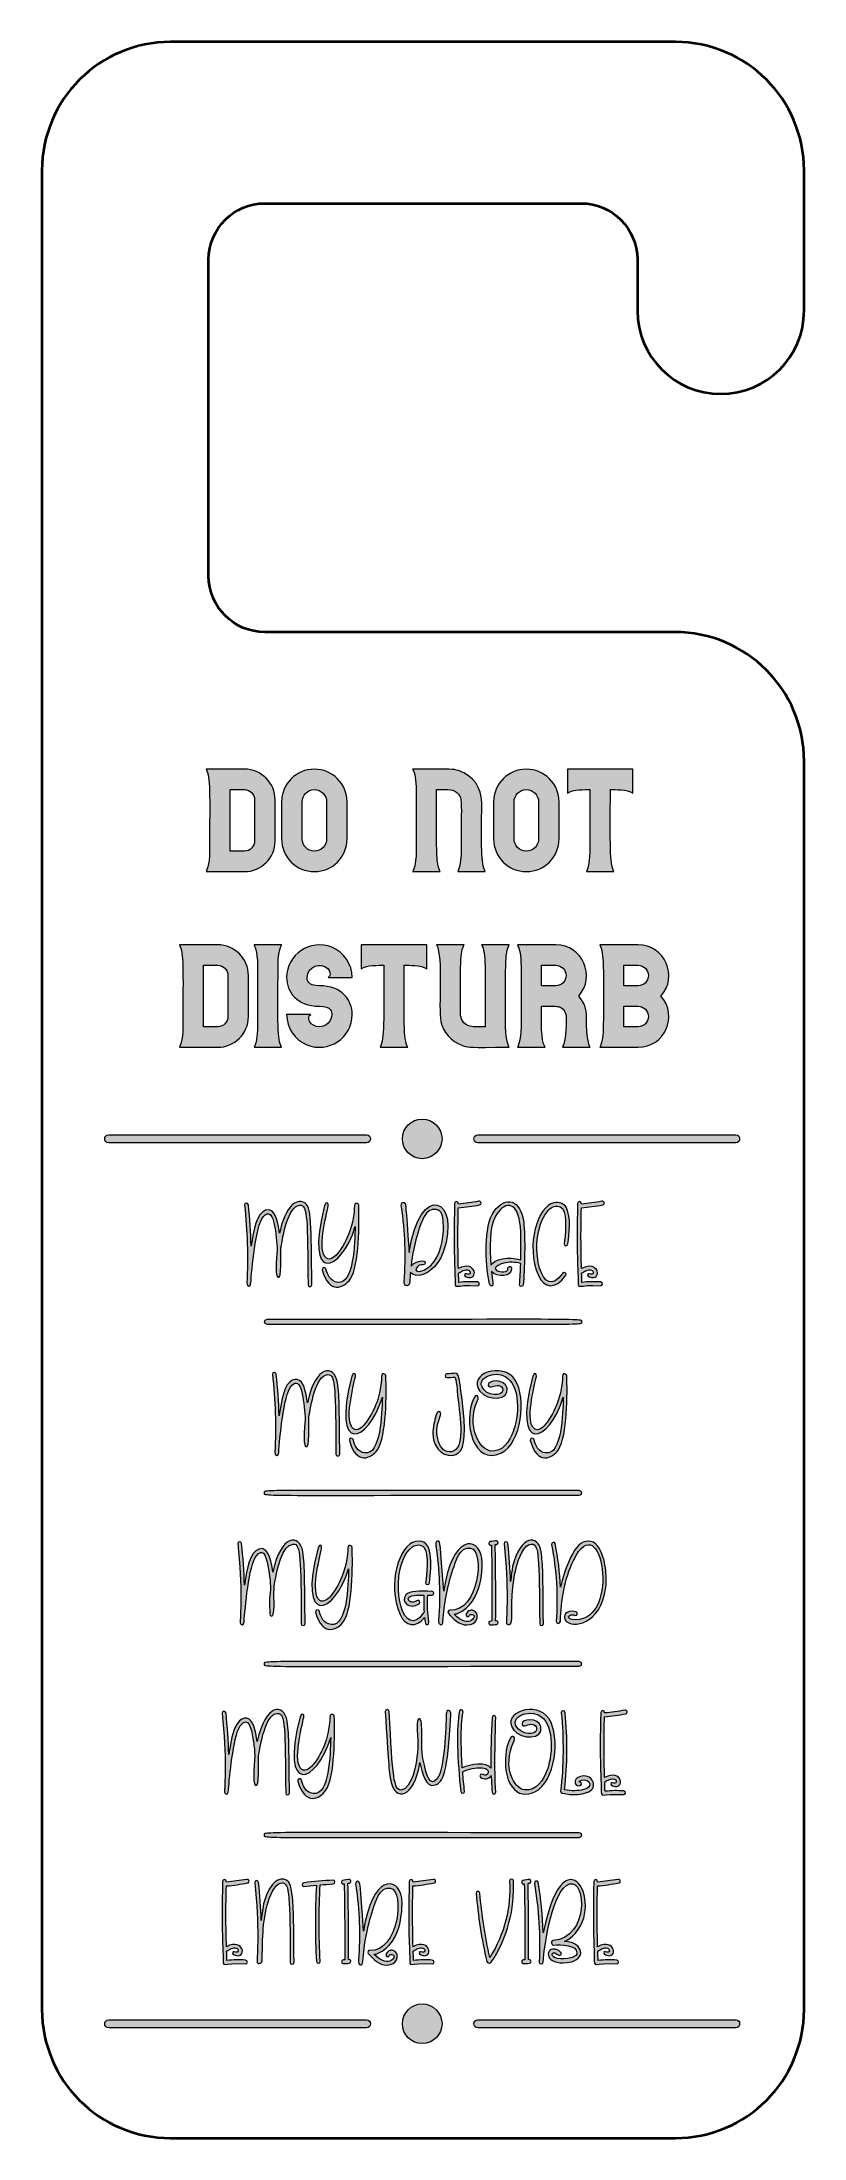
# Model space of a CAD drawing. Header units: inches. Extents: x 36 to 324, y 36 to 828.
import ezdxf

# ---------------------------------------------------------------- set-up
doc = ezdxf.new("R2010")
doc.units = ezdxf.units.IN
doc.header["$MEASUREMENT"] = 0
doc.layers.add('_U+0421_U+043B_U+043E_U+0439 1', color=7, linetype='Continuous')

msp = doc.modelspace()

# ---------------------------------------------------------------- hatches: boundary and pattern name
at = {"layer": '_U+0421_U+043B_U+043E_U+0439 1', "true_color": 0xffffff}
h = msp.add_hatch(color=7, dxfattribs=at)
h.dxf.hatch_style = 2
edge = h.paths.add_edge_path()
edge.add_spline(control_points=[(124.13, 541.61), (124.13, 541.61), (124.13, 526.12), (124.13, 526.12), (124.13, 519.71), (118.92, 514.5), (112.51, 514.5), (112.51, 514.5), (98.02, 514.5), (98.02, 514.5), (98.02, 514.5), (99.36, 516.88), (99.36, 522.24), (99.36, 544.43), (99.78, 550.09), (98.02, 553.22), (98.02, 553.22), (112.51, 553.22), (112.51, 553.22), (118.92, 553.22), (124.13, 548.01), (124.13, 541.61)], knot_values=[0, 0, 0, 0, 1, 1, 1, 2, 2, 2, 3, 3, 3, 4, 4, 4, 5, 5, 5, 6, 6, 6, 7, 7, 7, 7], degree=3, periodic=1)
edge = h.paths.add_edge_path()
edge.add_spline(control_points=[(116.38, 541.61), (116.38, 543.74), (114.65, 545.48), (112.51, 545.48), (112.51, 545.48), (107.11, 545.48), (107.11, 545.48), (107.11, 545.48), (107.11, 522.25), (107.11, 522.25), (107.11, 522.25), (112.51, 522.25), (112.51, 522.25), (114.65, 522.25), (116.38, 523.98), (116.38, 526.12), (116.38, 526.12), (116.38, 541.61), (116.38, 541.61)], knot_values=[0, 0, 0, 0, 1, 1, 1, 2, 2, 2, 3, 3, 3, 4, 4, 4, 5, 5, 5, 6, 6, 6, 6], degree=3, periodic=1)
edge = h.paths.add_edge_path()
edge.add_spline(control_points=[(151.33, 540.84), (151.33, 540.84), (151.33, 526.88), (151.33, 526.88), (151.33, 520.06), (145.78, 514.5), (138.95, 514.5), (132.12, 514.5), (126.57, 520.06), (126.57, 526.88), (126.57, 526.88), (126.57, 540.84), (126.57, 540.84), (126.57, 547.67), (132.12, 553.22), (138.95, 553.22), (145.78, 553.22), (151.33, 547.67), (151.33, 540.84)], knot_values=[0, 0, 0, 0, 1, 1, 1, 2, 2, 2, 3, 3, 3, 4, 4, 4, 5, 5, 5, 6, 6, 6, 6], degree=3, periodic=1)
edge = h.paths.add_edge_path()
edge.add_spline(control_points=[(143.59, 540.84), (143.59, 543.4), (141.51, 545.48), (138.95, 545.48), (136.39, 545.48), (134.31, 543.4), (134.31, 540.84), (134.31, 540.84), (134.31, 526.88), (134.31, 526.88), (134.31, 524.33), (136.39, 522.25), (138.95, 522.25), (141.51, 522.25), (143.59, 524.33), (143.59, 526.88), (143.59, 526.88), (143.59, 540.84), (143.59, 540.84)], knot_values=[0, 0, 0, 0, 1, 1, 1, 2, 2, 2, 3, 3, 3, 4, 4, 4, 5, 5, 5, 6, 6, 6, 6], degree=3, periodic=1)
edge = h.paths.add_edge_path()
edge.add_spline(control_points=[(203.52, 514.5), (203.52, 514.5), (193.1, 514.5), (193.1, 514.5), (193.1, 514.5), (194.44, 516.97), (194.44, 522.54), (194.44, 542.33), (194.82, 541.96), (193.4, 543.76), (191.64, 545.91), (189.75, 545.48), (185.16, 545.48), (185.16, 523.28), (184.74, 517.63), (186.5, 514.5), (186.5, 514.5), (176.08, 514.5), (176.08, 514.5), (176.08, 514.5), (177.42, 516.88), (177.42, 522.25), (177.42, 544.43), (177.84, 550.09), (176.08, 553.22), (192.26, 553.22), (190.71, 553.37), (193.44, 552.68), (199.04, 550.73), (202.16, 546.16), (202.18, 540.62), (202.18, 523.94), (201.79, 517.7), (203.52, 514.5)], knot_values=[0, 0, 0, 0, 1, 1, 1, 2, 2, 2, 3, 3, 3, 4, 4, 4, 5, 5, 5, 6, 6, 6, 7, 7, 7, 8, 8, 8, 9, 9, 9, 10, 10, 10, 11, 11, 11, 11], degree=3, periodic=1)
edge = h.paths.add_edge_path()
edge.add_spline(control_points=[(231.43, 540.84), (231.43, 540.84), (231.43, 526.88), (231.43, 526.88), (231.43, 520.06), (225.88, 514.5), (219.05, 514.5), (212.22, 514.5), (206.67, 520.06), (206.67, 526.88), (206.67, 526.88), (206.67, 540.84), (206.67, 540.84), (206.67, 547.67), (212.22, 553.22), (219.05, 553.22), (225.88, 553.22), (231.43, 547.67), (231.43, 540.84)], knot_values=[0, 0, 0, 0, 1, 1, 1, 2, 2, 2, 3, 3, 3, 4, 4, 4, 5, 5, 5, 6, 6, 6, 6], degree=3, periodic=1)
edge = h.paths.add_edge_path()
edge.add_spline(control_points=[(223.69, 540.84), (223.69, 543.4), (221.61, 545.48), (219.05, 545.48), (216.49, 545.48), (214.41, 543.4), (214.41, 540.84), (214.41, 540.84), (214.41, 526.88), (214.41, 526.88), (214.41, 524.33), (216.49, 522.25), (219.05, 522.25), (221.61, 522.25), (223.69, 524.33), (223.69, 526.88), (223.69, 526.88), (223.69, 540.84), (223.69, 540.84)], knot_values=[0, 0, 0, 0, 1, 1, 1, 2, 2, 2, 3, 3, 3, 4, 4, 4, 5, 5, 5, 6, 6, 6, 6], degree=3, periodic=1)
edge = h.paths.add_edge_path()
edge.add_spline(control_points=[(234.55, 553.22), (234.55, 553.22), (259.31, 553.22), (259.31, 553.22), (259.31, 553.22), (259.31, 544.14), (259.31, 544.14), (257.14, 545.66), (252.48, 545.48), (250.8, 545.48), (250.8, 524.01), (250.43, 517.92), (252.14, 514.5), (252.14, 514.5), (241.72, 514.5), (241.72, 514.5), (243.45, 517.97), (243.06, 524.42), (243.06, 545.48), (241.33, 545.48), (236.72, 545.67), (234.55, 544.14), (234.55, 544.14), (234.55, 553.22), (234.55, 553.22), (234.55, 553.22), (234.55, 553.22), (234.55, 553.22)], knot_values=[0, 0, 0, 0, 1, 1, 1, 2, 2, 2, 3, 3, 3, 4, 4, 4, 5, 5, 5, 6, 6, 6, 7, 7, 7, 8, 8, 8, 9, 9, 9, 9], degree=3, periodic=1)
edge = h.paths.add_edge_path()
edge.add_spline(control_points=[(114.03, 475.24), (114.03, 475.24), (114.03, 459.75), (114.03, 459.75), (114.03, 453.35), (108.82, 448.13), (102.42, 448.13), (102.42, 448.13), (87.93, 448.13), (87.93, 448.13), (87.93, 448.13), (89.27, 450.52), (89.27, 455.88), (89.27, 478.07), (89.69, 483.72), (87.93, 486.85), (87.93, 486.85), (102.42, 486.85), (102.42, 486.85), (108.82, 486.85), (114.03, 481.64), (114.03, 475.24)], knot_values=[0, 0, 0, 0, 1, 1, 1, 2, 2, 2, 3, 3, 3, 4, 4, 4, 5, 5, 5, 6, 6, 6, 7, 7, 7, 7], degree=3, periodic=1)
edge = h.paths.add_edge_path()
edge.add_spline(control_points=[(106.29, 475.24), (106.29, 477.37), (104.55, 479.11), (102.42, 479.11), (102.42, 479.11), (97.01, 479.11), (97.01, 479.11), (97.01, 479.11), (97.01, 455.88), (97.01, 455.88), (97.01, 455.88), (102.42, 455.88), (102.42, 455.88), (104.55, 455.88), (106.29, 457.62), (106.29, 459.75), (106.29, 459.75), (106.29, 475.24), (106.29, 475.24)], knot_values=[0, 0, 0, 0, 1, 1, 1, 2, 2, 2, 3, 3, 3, 4, 4, 4, 5, 5, 5, 6, 6, 6, 6], degree=3, periodic=1)
edge = h.paths.add_edge_path()
edge.add_spline(control_points=[(126.56, 486.85), (126.56, 486.85), (125.22, 484.47), (125.22, 479.11), (125.22, 456.92), (124.8, 451.27), (126.56, 448.13), (126.56, 448.13), (116.14, 448.13), (116.14, 448.13), (117.87, 451.22), (117.47, 456.48), (117.47, 479.11), (117.47, 484.47), (116.14, 486.85), (116.14, 486.85), (116.14, 486.85), (126.56, 486.85), (126.56, 486.85)], knot_values=[0, 0, 0, 0, 1, 1, 1, 2, 2, 2, 3, 3, 3, 4, 4, 4, 5, 5, 5, 6, 6, 6, 6], degree=3, periodic=1)
edge = h.paths.add_edge_path()
edge.add_spline(control_points=[(144.14, 477.75), (141.23, 480.65), (136.22, 478.6), (136.22, 474.47), (136.22, 473.62), (136.22, 471.37), (140.86, 471.37), (149.41, 471.37), (153.24, 465.92), (153.24, 460.52), (153.24, 451.69), (144.23, 445.71), (136.12, 449.08), (131.59, 450.95), (128.48, 455.41), (128.48, 460.52), (128.48, 460.52), (137.56, 460.52), (137.56, 460.52), (135.77, 459.38), (137.26, 455.88), (140.86, 455.88), (143.42, 455.88), (145.5, 457.96), (145.5, 460.52), (145.5, 461.36), (145.5, 463.62), (140.86, 463.62), (132.3, 463.62), (128.48, 469.07), (128.48, 474.47), (128.48, 483.27), (137.46, 489.29), (145.6, 485.91), (150.13, 484.03), (153.24, 479.58), (153.24, 474.47), (153.24, 474.47), (144.16, 474.47), (144.16, 474.47), (144.46, 474.66), (144.62, 474.94), (144.75, 475.22), (145.08, 475.94), (144.9, 476.99), (144.14, 477.75)], knot_values=[0, 0, 0, 0, 1, 1, 1, 2, 2, 2, 3, 3, 3, 4, 4, 4, 5, 5, 5, 6, 6, 6, 7, 7, 7, 8, 8, 8, 9, 9, 9, 10, 10, 10, 11, 11, 11, 12, 12, 12, 13, 13, 13, 14, 14, 14, 15, 15, 15, 15], degree=3, periodic=1)
edge = h.paths.add_edge_path()
edge.add_spline(control_points=[(156.63, 486.85), (156.63, 486.85), (181.4, 486.85), (181.4, 486.85), (181.4, 486.85), (181.4, 477.77), (181.4, 477.77), (179.23, 479.3), (174.56, 479.11), (172.89, 479.11), (172.89, 457.65), (172.52, 451.55), (174.23, 448.13), (174.23, 448.13), (163.8, 448.13), (163.8, 448.13), (165.54, 451.6), (165.14, 458.05), (165.14, 479.11), (163.42, 479.11), (158.81, 479.3), (156.63, 477.77), (156.63, 477.77), (156.63, 486.85), (156.63, 486.85), (156.63, 486.85), (156.63, 486.85), (156.63, 486.85)], knot_values=[0, 0, 0, 0, 1, 1, 1, 2, 2, 2, 3, 3, 3, 4, 4, 4, 5, 5, 5, 6, 6, 6, 7, 7, 7, 8, 8, 8, 9, 9, 9, 9], degree=3, periodic=1)
edge = h.paths.add_edge_path()
edge.add_spline(control_points=[(211.22, 455.88), (211.22, 450.52), (212.56, 448.13), (212.56, 448.13), (196.76, 448.13), (198.07, 447.95), (195.2, 448.68), (190.37, 450.36), (187.61, 453.88), (186.73, 457.94), (185.73, 463.25), (187.69, 482.11), (185.12, 486.85), (185.12, 486.85), (195.54, 486.85), (195.54, 486.85), (194.08, 484.15), (194.02, 479.62), (194.23, 460.09), (194.84, 455.17), (199.67, 455.88), (203.48, 455.88), (203.48, 478.06), (203.9, 483.72), (202.14, 486.85), (202.14, 486.85), (212.56, 486.85), (212.56, 486.85), (210.83, 483.77), (211.22, 478.51), (211.22, 455.88)], knot_values=[0, 0, 0, 0, 1, 1, 1, 2, 2, 2, 3, 3, 3, 4, 4, 4, 5, 5, 5, 6, 6, 6, 7, 7, 7, 8, 8, 8, 9, 9, 9, 10, 10, 10, 10], degree=3, periodic=1)
edge = h.paths.add_edge_path()
edge.add_spline(control_points=[(241.81, 456.4), (241.81, 450.67), (243.15, 448.13), (243.15, 448.13), (243.15, 448.13), (232.73, 448.13), (232.73, 448.13), (234.39, 451.28), (234.05, 458.47), (234.05, 460.14), (233.78, 462.16), (232.23, 463.31), (231.23, 463.48), (230.23, 463.71), (229.94, 463.62), (224.79, 463.62), (224.79, 457.72), (224.46, 451.1), (226.13, 448.13), (226.13, 448.13), (215.71, 448.13), (215.71, 448.13), (215.71, 448.13), (217.05, 450.52), (217.05, 455.88), (217.05, 478.07), (217.47, 483.72), (215.71, 486.85), (215.71, 486.85), (230.2, 486.85), (230.2, 486.85), (240.25, 486.85), (245.5, 474.92), (238.84, 467.49), (242.26, 463.68), (241.81, 459.95), (241.81, 456.4)], knot_values=[0, 0, 0, 0, 1, 1, 1, 2, 2, 2, 3, 3, 3, 4, 4, 4, 5, 5, 5, 6, 6, 6, 7, 7, 7, 8, 8, 8, 9, 9, 9, 10, 10, 10, 11, 11, 11, 12, 12, 12, 12], degree=3, periodic=1)
edge = h.paths.add_edge_path()
edge.add_spline(control_points=[(234.07, 475.24), (234.07, 477.37), (232.33, 479.11), (230.2, 479.11), (230.2, 479.11), (224.79, 479.11), (224.79, 479.11), (224.79, 479.11), (224.79, 471.37), (224.79, 471.37), (224.79, 471.37), (230.2, 471.37), (230.2, 471.37), (232.33, 471.37), (234.07, 473.1), (234.07, 475.24)], knot_values=[0, 0, 0, 0, 1, 1, 1, 2, 2, 2, 3, 3, 3, 4, 4, 4, 5, 5, 5, 5], degree=3, periodic=1)
edge = h.paths.add_edge_path()
edge.add_spline(control_points=[(269.93, 467.49), (276.6, 460.06), (271.32, 448.13), (261.29, 448.13), (261.29, 448.13), (246.8, 448.13), (246.8, 448.13), (246.8, 448.13), (248.14, 450.52), (248.14, 455.88), (248.14, 478.07), (248.56, 483.72), (246.8, 486.85), (246.8, 486.85), (261.29, 486.85), (261.29, 486.85), (271.32, 486.85), (276.61, 474.93), (269.93, 467.49)], knot_values=[0, 0, 0, 0, 1, 1, 1, 2, 2, 2, 3, 3, 3, 4, 4, 4, 5, 5, 5, 6, 6, 6, 6], degree=3, periodic=1)
edge = h.paths.add_edge_path()
edge.add_spline(control_points=[(265.16, 475.24), (265.16, 477.37), (263.42, 479.11), (261.29, 479.11), (261.29, 479.11), (255.88, 479.11), (255.88, 479.11), (255.88, 479.11), (255.88, 471.37), (255.88, 471.37), (255.88, 471.37), (261.29, 471.37), (261.29, 471.37), (263.42, 471.37), (265.16, 473.1), (265.16, 475.24)], knot_values=[0, 0, 0, 0, 1, 1, 1, 2, 2, 2, 3, 3, 3, 4, 4, 4, 5, 5, 5, 5], degree=3, periodic=1)
edge = h.paths.add_edge_path()
edge.add_spline(control_points=[(265.16, 459.75), (265.16, 461.89), (263.42, 463.62), (261.29, 463.62), (261.29, 463.62), (255.88, 463.62), (255.88, 463.62), (255.88, 463.62), (255.88, 455.88), (255.88, 455.88), (255.88, 455.88), (261.29, 455.88), (261.29, 455.88), (263.42, 455.88), (265.16, 457.61), (265.16, 459.75)], knot_values=[0, 0, 0, 0, 1, 1, 1, 2, 2, 2, 3, 3, 3, 4, 4, 4, 5, 5, 5, 5], degree=3, periodic=1)
edge = h.paths.add_edge_path()
edge.add_spline(control_points=[(179.7, 421.04), (175.56, 421.04), (172.2, 417.68), (172.2, 413.54), (172.2, 409.4), (175.56, 406.04), (179.7, 406.04), (183.84, 406.04), (187.2, 409.4), (187.2, 413.54), (187.2, 417.68), (183.84, 421.04), (179.7, 421.04)], knot_values=[0, 0, 0, 0, 1, 1, 1, 2, 2, 2, 3, 3, 3, 4, 4, 4, 4], degree=3, periodic=1)
edge = h.paths.add_edge_path()
edge.add_spline(control_points=[(298.17, 415.04), (298.17, 415.04), (200.73, 415.04), (200.73, 415.04), (198.74, 415.04), (198.75, 412.04), (200.73, 412.04), (200.73, 412.04), (298.17, 412.04), (298.17, 412.04), (300.15, 412.04), (300.15, 415.04), (298.17, 415.04)], knot_values=[0, 0, 0, 0, 1, 1, 1, 2, 2, 2, 3, 3, 3, 4, 4, 4, 4], degree=3, periodic=1)
edge = h.paths.add_edge_path()
edge.add_spline(control_points=[(158.67, 415.04), (158.67, 415.04), (61.23, 415.04), (61.23, 415.04), (59.24, 415.04), (59.25, 412.04), (61.23, 412.04), (61.23, 412.04), (158.67, 412.04), (158.67, 412.04), (160.65, 412.04), (160.65, 415.04), (158.67, 415.04)], knot_values=[0, 0, 0, 0, 1, 1, 1, 2, 2, 2, 3, 3, 3, 4, 4, 4, 4], degree=3, periodic=1)
edge = h.paths.add_edge_path()
edge.add_spline(control_points=[(179.7, 86.69), (175.56, 86.69), (172.2, 83.33), (172.2, 79.19), (172.2, 75.05), (175.56, 71.69), (179.7, 71.69), (183.84, 71.69), (187.2, 75.05), (187.2, 79.19), (187.2, 83.33), (183.84, 86.69), (179.7, 86.69)], knot_values=[0, 0, 0, 0, 1, 1, 1, 2, 2, 2, 3, 3, 3, 4, 4, 4, 4], degree=3, periodic=1)
edge = h.paths.add_edge_path()
edge.add_spline(control_points=[(298.17, 80.69), (298.17, 80.69), (200.73, 80.69), (200.73, 80.69), (198.74, 80.69), (198.75, 77.69), (200.73, 77.69), (200.73, 77.69), (298.17, 77.69), (298.17, 77.69), (300.15, 77.69), (300.15, 80.69), (298.17, 80.69)], knot_values=[0, 0, 0, 0, 1, 1, 1, 2, 2, 2, 3, 3, 3, 4, 4, 4, 4], degree=3, periodic=1)
edge = h.paths.add_edge_path()
edge.add_spline(control_points=[(158.67, 80.69), (158.67, 80.69), (61.23, 80.69), (61.23, 80.69), (59.24, 80.69), (59.25, 77.69), (61.23, 77.69), (61.23, 77.69), (158.67, 77.69), (158.67, 77.69), (160.65, 77.69), (160.65, 80.69), (158.67, 80.69)], knot_values=[0, 0, 0, 0, 1, 1, 1, 2, 2, 2, 3, 3, 3, 4, 4, 4, 4], degree=3, periodic=1)
edge = h.paths.add_edge_path()
edge.add_spline(control_points=[(138.02, 358.36), (138.02, 357.46), (136.57, 357.46), (136.57, 358.36), (136.34, 382.41), (136.49, 388.69), (133.43, 388.46), (128.89, 388.22), (127.03, 376.64), (126.33, 372.41), (126.03, 369.96), (126.86, 360.13), (125.11, 361.27), (123.84, 361.96), (124.96, 371.05), (124.92, 372.37), (124.34, 378.88), (123.55, 388.47), (119.7, 384.18), (116.58, 380.48), (115.36, 363.99), (114.92, 359.09), (114.92, 357.74), (113.47, 357.38), (113.47, 359.09), (113.97, 368.91), (113.65, 378.82), (112.56, 388.59), (112.47, 389.5), (113.92, 389.5), (114.01, 388.59), (114.56, 383.41), (114.92, 378.18), (115.06, 372.96), (116.09, 379.48), (117.1, 385.28), (120.47, 386.55), (124.7, 388.07), (125.3, 380.23), (125.83, 377.86), (126.56, 381.36), (127.56, 385.09), (129.88, 387.82), (131.02, 389.23), (132.84, 390.41), (134.7, 389.68), (138.29, 388.23), (137.58, 380.79), (138.02, 358.36)], knot_values=[0, 0, 0, 0, 1, 1, 1, 2, 2, 2, 3, 3, 3, 4, 4, 4, 5, 5, 5, 6, 6, 6, 7, 7, 7, 8, 8, 8, 9, 9, 9, 10, 10, 10, 11, 11, 11, 12, 12, 12, 13, 13, 13, 14, 14, 14, 15, 15, 15, 16, 16, 16, 16], degree=3, periodic=1)
edge = h.paths.add_edge_path()
edge.add_spline(control_points=[(152.52, 360.55), (150.28, 357.25), (144.52, 354.61), (141.92, 364), (141.69, 364.91), (143.05, 365.27), (143.33, 364.41), (143.92, 362.09), (144.93, 359.73), (147.75, 359.32), (153.89, 358.58), (154.18, 374.03), (154.39, 380.46), (149.07, 362.99), (135.02, 358.25), (142.84, 388.32), (143.4, 390), (144.5, 389.42), (144.2, 388.23), (143.44, 384.36), (139.85, 371.12), (143.48, 368.46), (146.27, 366.44), (150.89, 373.98), (152.62, 379.5), (154.91, 386.84), (153.32, 389.56), (154.98, 389.18), (155.34, 389.18), (155.66, 388.96), (155.71, 388.5), (155.96, 382.11), (156.04, 365.86), (152.52, 360.55)], knot_values=[0, 0, 0, 0, 1, 1, 1, 2, 2, 2, 3, 3, 3, 4, 4, 4, 5, 5, 5, 6, 6, 6, 7, 7, 7, 8, 8, 8, 9, 9, 9, 10, 10, 10, 11, 11, 11, 11], degree=3, periodic=1)
edge = h.paths.add_edge_path()
edge.add_spline(control_points=[(162.77, 296.07), (160.53, 292.78), (154.77, 290.14), (152.17, 299.53), (151.94, 300.44), (153.3, 300.8), (153.58, 299.94), (154.17, 297.62), (155.18, 295.26), (158, 294.85), (164.14, 294.1), (164.43, 309.56), (164.64, 315.98), (159.32, 298.51), (145.27, 293.78), (153.09, 323.85), (153.65, 325.52), (154.75, 324.95), (154.45, 323.76), (153.69, 319.88), (150.1, 306.64), (153.73, 303.98), (156.52, 301.97), (161.14, 309.51), (162.87, 315.03), (165.16, 322.37), (163.57, 325.08), (165.23, 324.71), (165.59, 324.71), (165.91, 324.48), (165.96, 324.03), (166.21, 317.64), (166.29, 301.39), (162.77, 296.07)], knot_values=[0, 0, 0, 0, 1, 1, 1, 2, 2, 2, 3, 3, 3, 4, 4, 4, 5, 5, 5, 6, 6, 6, 7, 7, 7, 8, 8, 8, 9, 9, 9, 10, 10, 10, 11, 11, 11, 11], degree=3, periodic=1)
edge = h.paths.add_edge_path()
edge.add_spline(control_points=[(231.15, 296.07), (228.9, 292.78), (223.15, 290.14), (220.54, 299.53), (220.31, 300.44), (221.68, 300.8), (221.95, 299.94), (222.54, 297.62), (223.56, 295.26), (226.38, 294.85), (232.52, 294.1), (232.81, 309.56), (233.02, 315.98), (227.7, 298.51), (213.64, 293.78), (221.46, 323.85), (222.03, 325.52), (223.12, 324.95), (222.83, 323.76), (222.07, 319.88), (218.47, 306.64), (222.1, 303.98), (224.9, 301.97), (229.52, 309.51), (231.24, 315.03), (233.53, 322.37), (231.94, 325.08), (233.6, 324.71), (233.97, 324.71), (234.29, 324.48), (234.33, 324.03), (234.58, 317.64), (234.66, 301.39), (231.15, 296.07)], knot_values=[0, 0, 0, 0, 1, 1, 1, 2, 2, 2, 3, 3, 3, 4, 4, 4, 5, 5, 5, 6, 6, 6, 7, 7, 7, 8, 8, 8, 9, 9, 9, 10, 10, 10, 11, 11, 11, 11], degree=3, periodic=1)
edge = h.paths.add_edge_path()
edge.add_spline(control_points=[(150.02, 231.23), (147.78, 227.93), (142.02, 225.29), (139.42, 234.68), (139.19, 235.59), (140.55, 235.95), (140.83, 235.09), (141.42, 232.77), (142.43, 230.41), (145.25, 230), (151.39, 229.26), (151.68, 244.71), (151.89, 251.14), (146.57, 233.67), (132.52, 228.93), (140.34, 259), (140.9, 260.68), (142, 260.1), (141.7, 258.91), (140.94, 255.04), (137.35, 241.8), (140.97, 239.14), (143.77, 237.12), (148.39, 244.66), (150.12, 250.18), (152.41, 257.52), (150.82, 260.24), (152.48, 259.86), (152.84, 259.86), (153.16, 259.64), (153.21, 259.18), (153.46, 252.79), (153.54, 236.54), (150.02, 231.23)], knot_values=[0, 0, 0, 0, 1, 1, 1, 2, 2, 2, 3, 3, 3, 4, 4, 4, 5, 5, 5, 6, 6, 6, 7, 7, 7, 8, 8, 8, 9, 9, 9, 10, 10, 10, 11, 11, 11, 11], degree=3, periodic=1)
edge = h.paths.add_edge_path()
edge.add_spline(control_points=[(143.27, 167.39), (141.03, 164.1), (135.27, 161.46), (132.67, 170.85), (132.44, 171.76), (133.8, 172.12), (134.08, 171.26), (134.67, 168.94), (135.68, 166.58), (138.5, 166.17), (144.64, 165.42), (144.93, 180.88), (145.14, 187.3), (139.82, 169.83), (125.77, 165.1), (133.59, 195.17), (134.15, 196.84), (135.25, 196.27), (134.95, 195.08), (134.19, 191.2), (130.6, 177.96), (134.22, 175.3), (137.02, 173.29), (141.64, 180.83), (143.37, 186.35), (145.66, 193.69), (144.07, 196.4), (145.73, 196.03), (146.09, 196.03), (146.41, 195.8), (146.46, 195.35), (146.71, 188.96), (146.79, 172.71), (143.27, 167.39)], knot_values=[0, 0, 0, 0, 1, 1, 1, 2, 2, 2, 3, 3, 3, 4, 4, 4, 5, 5, 5, 6, 6, 6, 7, 7, 7, 8, 8, 8, 9, 9, 9, 10, 10, 10, 11, 11, 11, 11], degree=3, periodic=1)
edge = h.paths.add_edge_path()
edge.add_spline(control_points=[(174.8, 370.64), (173.32, 389.63), (173.51, 388.46), (173.26, 389.05), (172.86, 389.84), (171.95, 389.6), (171.85, 388.87), (171.76, 388.55), (171.8, 388.18), (171.85, 387.82), (173.26, 378.55), (173.58, 369.05), (172.89, 359.68), (172.63, 357.53), (175, 357.53), (175, 359.53), (175.08, 360.76), (175.17, 361.99), (175.28, 363.23), (175.66, 362.51), (176.58, 361.95), (178.21, 361.91), (180.53, 361.86), (185.54, 364.56), (187.67, 370.78), (194.74, 391.03), (178.74, 397.88), (174.8, 370.64)], knot_values=[0, 0, 0, 0, 1, 1, 1, 2, 2, 2, 3, 3, 3, 4, 4, 4, 5, 5, 5, 6, 6, 6, 7, 7, 7, 8, 8, 8, 9, 9, 9, 9], degree=3, periodic=1)
edge = h.paths.add_edge_path()
edge.add_spline(control_points=[(184.22, 367.23), (180.78, 362.65), (176.41, 362.75), (177.49, 364.68), (178.12, 365.77), (178.95, 366.15), (180, 365.97), (180.86, 365.79), (181.27, 367.2), (180.36, 367.38), (179.14, 367.6), (177.77, 367.12), (176.59, 366.44), (176.13, 366.17), (175.77, 365.81), (175.5, 365.42), (175.99, 369.74), (176.8, 374.16), (178.31, 378.78), (179.31, 381.68), (180.85, 387.64), (184.94, 386.91), (187.35, 386.5), (187.49, 383.91), (187.67, 381.96), (188.06, 378.34), (187.19, 371.28), (184.22, 367.23)], knot_values=[0, 0, 0, 0, 1, 1, 1, 2, 2, 2, 3, 3, 3, 4, 4, 4, 5, 5, 5, 6, 6, 6, 7, 7, 7, 8, 8, 8, 9, 9, 9, 9], degree=3, periodic=1)
edge = h.paths.add_edge_path()
edge.add_spline(control_points=[(247.9, 388.59), (245.26, 388.09), (242.53, 387.73), (239.85, 387.46), (239.62, 379.82), (239.67, 372.14), (239.9, 364.5), (246.64, 368.13), (247.84, 359.48), (242.86, 361.38), (241.86, 361.75), (242.08, 362.81), (242.84, 362.52), (243.47, 362.34), (244.29, 362.23), (244.33, 362.96), (244.32, 363.44), (244.05, 363.83), (243.62, 363.91), (242.31, 364.37), (241.03, 363.5), (239.94, 362.82), (239.99, 361.68), (240.03, 360.5), (240.08, 359.32), (242.4, 359.59), (244.76, 359.64), (247.08, 359.46), (248.13, 359.34), (247.96, 357.95), (247.08, 358.05), (238.11, 358.7), (238.62, 356.03), (238.62, 360.5), (238.62, 362.9), (237.95, 370.82), (238.44, 389.14), (238.48, 390), (239.89, 390.24), (239.89, 388.91), (242.44, 389.14), (244.99, 389.5), (247.54, 389.96), (247.9, 390), (248.31, 389.87), (248.4, 389.46), (248.49, 389.09), (248.31, 388.64), (247.9, 388.59)], knot_values=[0, 0, 0, 0, 1, 1, 1, 2, 2, 2, 3, 3, 3, 4, 4, 4, 5, 5, 5, 6, 6, 6, 7, 7, 7, 8, 8, 8, 9, 9, 9, 10, 10, 10, 11, 11, 11, 12, 12, 12, 13, 13, 13, 14, 14, 14, 15, 15, 15, 16, 16, 16, 16], degree=3, periodic=1)
edge = h.paths.add_edge_path()
edge.add_spline(control_points=[(201.4, 388.59), (198.76, 388.09), (196.03, 387.73), (193.35, 387.46), (193.12, 379.82), (193.17, 372.14), (193.39, 364.5), (200.14, 368.13), (201.34, 359.48), (196.36, 361.38), (195.36, 361.75), (195.58, 362.81), (196.34, 362.52), (196.96, 362.34), (197.79, 362.23), (197.83, 362.96), (197.82, 363.44), (197.54, 363.83), (197.12, 363.91), (195.8, 364.37), (194.53, 363.5), (193.44, 362.82), (193.48, 361.68), (193.53, 360.5), (193.57, 359.32), (195.89, 359.59), (198.26, 359.64), (200.58, 359.46), (201.63, 359.34), (201.46, 357.95), (200.58, 358.05), (191.6, 358.7), (192.12, 356.03), (192.12, 360.5), (192.12, 362.9), (191.44, 370.82), (191.94, 389.14), (191.98, 390), (193.39, 390.24), (193.39, 388.91), (195.94, 389.14), (198.49, 389.5), (201.03, 389.96), (201.4, 390), (201.8, 389.87), (201.9, 389.46), (201.99, 389.09), (201.81, 388.64), (201.4, 388.59)], knot_values=[0, 0, 0, 0, 1, 1, 1, 2, 2, 2, 3, 3, 3, 4, 4, 4, 5, 5, 5, 6, 6, 6, 7, 7, 7, 8, 8, 8, 9, 9, 9, 10, 10, 10, 11, 11, 11, 12, 12, 12, 13, 13, 13, 14, 14, 14, 15, 15, 15, 16, 16, 16, 16], degree=3, periodic=1)
edge = h.paths.add_edge_path()
edge.add_spline(control_points=[(256.62, 196.3), (253.98, 195.8), (251.26, 195.44), (248.57, 195.17), (248.35, 187.53), (248.39, 179.85), (248.62, 172.21), (255.36, 175.84), (256.57, 167.19), (251.59, 169.08), (250.59, 169.46), (250.8, 170.52), (251.57, 170.23), (252.19, 170.05), (253.01, 169.94), (253.05, 170.67), (253.05, 171.15), (252.77, 171.54), (252.35, 171.62), (251.03, 172.07), (249.76, 171.21), (248.67, 170.53), (248.71, 169.39), (248.76, 168.21), (248.8, 167.03), (251.12, 167.3), (253.48, 167.35), (255.8, 167.16), (256.86, 167.05), (256.68, 165.66), (255.8, 165.76), (246.83, 166.41), (247.35, 163.74), (247.35, 168.21), (247.35, 170.61), (246.67, 178.52), (247.16, 196.85), (247.21, 197.71), (248.62, 197.94), (248.62, 196.62), (251.17, 196.85), (253.71, 197.21), (256.26, 197.67), (256.62, 197.71), (257.03, 197.57), (257.12, 197.17), (257.21, 196.8), (257.03, 196.35), (256.62, 196.3)], knot_values=[0, 0, 0, 0, 1, 1, 1, 2, 2, 2, 3, 3, 3, 4, 4, 4, 5, 5, 5, 6, 6, 6, 7, 7, 7, 8, 8, 8, 9, 9, 9, 10, 10, 10, 11, 11, 11, 12, 12, 12, 13, 13, 13, 14, 14, 14, 15, 15, 15, 16, 16, 16, 16], degree=3, periodic=1)
edge = h.paths.add_edge_path()
edge.add_spline(control_points=[(113.74, 132.39), (111.1, 131.89), (108.37, 131.53), (105.69, 131.26), (105.46, 123.62), (105.5, 115.94), (105.73, 108.3), (112.48, 111.93), (113.68, 103.28), (108.7, 105.18), (107.7, 105.55), (107.92, 106.61), (108.68, 106.32), (109.3, 106.14), (110.13, 106.03), (110.17, 106.76), (110.16, 107.24), (109.88, 107.63), (109.46, 107.71), (108.14, 108.17), (106.87, 107.3), (105.78, 106.62), (105.82, 105.48), (105.87, 104.3), (105.91, 103.12), (108.23, 103.39), (110.6, 103.44), (112.92, 103.26), (113.97, 103.14), (113.8, 101.75), (112.92, 101.85), (103.94, 102.5), (104.46, 99.83), (104.46, 104.3), (104.46, 106.7), (103.78, 114.62), (104.28, 132.94), (104.32, 133.8), (105.73, 134.04), (105.73, 132.71), (108.28, 132.94), (110.82, 133.3), (113.37, 133.76), (113.73, 133.8), (114.14, 133.67), (114.23, 133.26), (114.33, 132.89), (114.14, 132.44), (113.74, 132.39)], knot_values=[0, 0, 0, 0, 1, 1, 1, 2, 2, 2, 3, 3, 3, 4, 4, 4, 5, 5, 5, 6, 6, 6, 7, 7, 7, 8, 8, 8, 9, 9, 9, 10, 10, 10, 11, 11, 11, 12, 12, 12, 13, 13, 13, 14, 14, 14, 15, 15, 15, 16, 16, 16, 16], degree=3, periodic=1)
edge = h.paths.add_edge_path()
edge.add_spline(control_points=[(184.26, 132.39), (181.62, 131.89), (178.89, 131.53), (176.21, 131.26), (175.98, 123.62), (176.03, 115.94), (176.25, 108.3), (183, 111.93), (184.2, 103.28), (179.22, 105.18), (178.22, 105.55), (178.44, 106.61), (179.2, 106.32), (179.82, 106.14), (180.65, 106.03), (180.69, 106.76), (180.68, 107.24), (180.4, 107.63), (179.98, 107.71), (178.66, 108.17), (177.39, 107.3), (176.3, 106.62), (176.34, 105.48), (176.39, 104.3), (176.43, 103.12), (178.75, 103.39), (181.12, 103.44), (183.44, 103.26), (184.49, 103.14), (184.32, 101.75), (183.44, 101.85), (174.46, 102.5), (174.98, 99.83), (174.98, 104.3), (174.98, 106.7), (174.3, 114.62), (174.8, 132.94), (174.84, 133.8), (176.25, 134.04), (176.25, 132.71), (178.8, 132.94), (181.35, 133.3), (183.89, 133.76), (184.26, 133.8), (184.66, 133.67), (184.76, 133.26), (184.85, 132.89), (184.67, 132.44), (184.26, 132.39)], knot_values=[0, 0, 0, 0, 1, 1, 1, 2, 2, 2, 3, 3, 3, 4, 4, 4, 5, 5, 5, 6, 6, 6, 7, 7, 7, 8, 8, 8, 9, 9, 9, 10, 10, 10, 11, 11, 11, 12, 12, 12, 13, 13, 13, 14, 14, 14, 15, 15, 15, 16, 16, 16, 16], degree=3, periodic=1)
edge = h.paths.add_edge_path()
edge.add_spline(control_points=[(254.01, 132.39), (251.37, 131.89), (248.64, 131.53), (245.96, 131.26), (245.73, 123.62), (245.78, 115.94), (246, 108.3), (252.75, 111.93), (253.95, 103.28), (248.97, 105.18), (247.97, 105.55), (248.19, 106.61), (248.95, 106.32), (249.57, 106.14), (250.4, 106.03), (250.44, 106.76), (250.43, 107.24), (250.15, 107.63), (249.73, 107.71), (248.41, 108.17), (247.14, 107.3), (246.05, 106.62), (246.09, 105.48), (246.14, 104.3), (246.18, 103.12), (248.5, 103.39), (250.87, 103.44), (253.19, 103.26), (254.24, 103.14), (254.07, 101.75), (253.19, 101.85), (244.21, 102.5), (244.73, 99.83), (244.73, 104.3), (244.73, 106.7), (244.05, 114.62), (244.55, 132.94), (244.59, 133.8), (246, 134.04), (246, 132.71), (248.55, 132.94), (251.1, 133.3), (253.64, 133.76), (254.01, 133.8), (254.41, 133.67), (254.51, 133.26), (254.6, 132.89), (254.42, 132.44), (254.01, 132.39)], knot_values=[0, 0, 0, 0, 1, 1, 1, 2, 2, 2, 3, 3, 3, 4, 4, 4, 5, 5, 5, 6, 6, 6, 7, 7, 7, 8, 8, 8, 9, 9, 9, 10, 10, 10, 11, 11, 11, 12, 12, 12, 13, 13, 13, 14, 14, 14, 15, 15, 15, 16, 16, 16, 16], degree=3, periodic=1)
edge = h.paths.add_edge_path()
edge.add_spline(control_points=[(218.04, 381.87), (217.01, 390.79), (211.12, 392.04), (206.86, 386.18), (202.72, 380.36), (203.64, 366.46), (204.95, 359.41), (205.36, 357.19), (206.67, 357.82), (206.4, 359.14), (206.25, 360.33), (206.07, 361.82), (205.9, 363.46), (207.71, 360.92), (214.01, 361.34), (213.45, 364.82), (213.32, 365.73), (211.9, 365.36), (212.09, 364.46), (212.25, 363.13), (209.07, 363.04), (207.83, 363.83), (206.57, 364.64), (207.43, 366), (212.09, 366.86), (214.06, 367.21), (216.91, 366.47), (216.91, 366.32), (216.82, 363.68), (216.68, 361.05), (216.5, 358.41), (216.41, 357.5), (217.82, 357.5), (217.91, 358.41), (218.32, 363.7), (218.77, 376.92), (218.04, 381.87)], knot_values=[0, 0, 0, 0, 1, 1, 1, 2, 2, 2, 3, 3, 3, 4, 4, 4, 5, 5, 5, 6, 6, 6, 7, 7, 7, 8, 8, 8, 9, 9, 9, 10, 10, 10, 11, 11, 11, 12, 12, 12, 12], degree=3, periodic=1)
edge = h.paths.add_edge_path()
edge.add_spline(control_points=[(216.91, 367.82), (212.31, 369.22), (206.9, 368.11), (205.69, 365.83), (205.16, 372.25), (205.06, 380.18), (207.36, 384.32), (210.52, 389.78), (215.26, 390.4), (216.64, 381.82), (217.22, 378.58), (216.96, 369.26), (216.91, 367.82)], knot_values=[0, 0, 0, 0, 1, 1, 1, 2, 2, 2, 3, 3, 3, 4, 4, 4, 4], degree=3, periodic=1)
edge = h.paths.add_edge_path()
edge.add_spline(control_points=[(234.78, 373.82), (234.64, 372.96), (233.23, 372.91), (233.32, 373.82), (233.74, 376.92), (234.64, 384.41), (232.78, 387.05), (231.73, 388.46), (229.78, 388.28), (228.46, 387.46), (227, 386.5), (226.09, 384.91), (225.32, 383.41), (219.83, 372.44), (225.01, 351.41), (232.69, 362.73), (233.23, 363.5), (234.46, 362.77), (233.96, 362), (229.99, 356.2), (225.64, 357.33), (223.64, 361.86), (218.59, 373.5), (223.46, 388.16), (229.46, 389.41), (231.32, 389.82), (233.23, 389.18), (234.19, 387.46), (236.13, 383.99), (235.2, 377.52), (234.78, 373.82)], knot_values=[0, 0, 0, 0, 1, 1, 1, 2, 2, 2, 3, 3, 3, 4, 4, 4, 5, 5, 5, 6, 6, 6, 7, 7, 7, 8, 8, 8, 9, 9, 9, 10, 10, 10, 10], degree=3, periodic=1)
edge = h.paths.add_edge_path()
edge.add_spline(control_points=[(148.57, 294.36), (148.57, 293.46), (147.12, 293.46), (147.12, 294.36), (146.89, 318.24), (147.07, 324.69), (143.98, 324.46), (139.36, 324.21), (137.51, 312.21), (136.88, 308.41), (136.58, 305.96), (137.41, 296.13), (135.66, 297.27), (134.39, 297.96), (135.51, 307.05), (135.47, 308.36), (134.89, 314.88), (134.1, 324.47), (130.24, 320.18), (127.13, 316.47), (125.91, 299.99), (125.47, 295.09), (125.47, 293.74), (124.01, 293.38), (124.01, 295.09), (124.51, 304.91), (124.2, 314.82), (123.11, 324.59), (123.01, 325.5), (124.47, 325.5), (124.56, 324.59), (125.11, 319.41), (125.47, 314.18), (125.61, 308.95), (126.05, 311.75), (126.78, 316.37), (127.92, 319.05), (129.9, 323.6), (133.35, 323.65), (134.75, 320.55), (135.77, 318.31), (136.05, 315.36), (136.38, 313.86), (139.35, 328.14), (146.49, 328.48), (147.66, 321.5), (148.55, 315.73), (148.27, 309.56), (148.57, 294.36)], knot_values=[0, 0, 0, 0, 1, 1, 1, 2, 2, 2, 3, 3, 3, 4, 4, 4, 5, 5, 5, 6, 6, 6, 7, 7, 7, 8, 8, 8, 9, 9, 9, 10, 10, 10, 11, 11, 11, 12, 12, 12, 13, 13, 13, 14, 14, 14, 15, 15, 15, 16, 16, 16, 16], degree=3, periodic=1)
edge = h.paths.add_edge_path()
edge.add_spline(control_points=[(192.36, 294.27), (188.75, 292.77), (183.88, 295.78), (183.76, 302.09), (183.72, 304.55), (184.35, 306.96), (184.99, 309.27), (185.51, 311.35), (187.48, 310.52), (186.4, 308.36), (183.64, 302.19), (186.18, 294.36), (190.81, 295.32), (195.98, 296.32), (194.15, 307.38), (193.08, 316.59), (193.04, 317.09), (192.54, 323.5), (191.99, 323.5), (190.99, 323.41), (190.04, 323.36), (189.04, 323.32), (188.2, 323.22), (187.99, 324.73), (189.04, 324.73), (190.17, 324.82), (191.31, 324.86), (192.45, 324.96), (192.63, 324.96), (192.81, 324.86), (192.95, 324.73), (193.79, 324.52), (195.1, 312.32), (195.18, 311.45), (196.26, 299.72), (195.51, 295.57), (192.36, 294.27)], knot_values=[0, 0, 0, 0, 1, 1, 1, 2, 2, 2, 3, 3, 3, 4, 4, 4, 5, 5, 5, 6, 6, 6, 7, 7, 7, 8, 8, 8, 9, 9, 9, 10, 10, 10, 11, 11, 11, 12, 12, 12, 12], degree=3, periodic=1)
edge = h.paths.add_edge_path()
edge.add_spline(control_points=[(209.45, 294.77), (199.32, 290.06), (194.82, 306.09), (199.2, 315.58), (200.01, 317.36), (201.54, 316.33), (200.56, 314.62), (196.18, 304.95), (201.59, 295.93), (205.63, 295.59), (209.98, 295.14), (212.71, 299.07), (214.18, 303.18), (214.23, 303.23), (214.23, 303.27), (214.23, 303.32), (215.59, 307.27), (215.96, 311.64), (215.46, 315.77), (214.2, 325.49), (207.09, 325.6), (203.77, 323.45), (202.5, 322.68), (201.59, 321.59), (202.18, 320.05), (203.55, 316.28), (210.36, 315.84), (210.18, 318.77), (210.13, 319.55), (209.45, 320.18), (208.68, 320.32), (207.09, 320.7), (205.02, 318.86), (204.63, 320.41), (204.18, 322.43), (211.02, 323.12), (211.77, 319.36), (212.76, 314.63), (204.43, 314.37), (201.49, 318.18), (196.46, 324.9), (210.37, 329.45), (214.86, 322.41), (219.15, 315.72), (217.37, 298.61), (209.45, 294.77)], knot_values=[0, 0, 0, 0, 1, 1, 1, 2, 2, 2, 3, 3, 3, 4, 4, 4, 5, 5, 5, 6, 6, 6, 7, 7, 7, 8, 8, 8, 9, 9, 9, 10, 10, 10, 11, 11, 11, 12, 12, 12, 13, 13, 13, 14, 14, 14, 15, 15, 15, 15], degree=3, periodic=1)
edge = h.paths.add_edge_path()
edge.add_spline(control_points=[(135.48, 230.36), (135.48, 229.46), (134.02, 229.46), (134.02, 230.36), (133.79, 254.39), (133.96, 260.69), (130.88, 260.46), (126.77, 260.24), (124.68, 250.2), (124.02, 246.14), (123.32, 241.68), (123.86, 240.09), (123.74, 236.86), (123.7, 236.41), (123.61, 232.59), (122.56, 233.27), (122.06, 233.55), (122.06, 234.59), (122.06, 235.09), (121.63, 240.89), (122.66, 241.64), (122.29, 245.82), (122.07, 248.57), (121.49, 253.4), (120.38, 255.91), (119.69, 257.52), (118.63, 257.82), (117.15, 256.18), (114.03, 252.47), (112.81, 235.92), (112.38, 231.09), (112.38, 229.56), (110.88, 229.74), (110.92, 230.68), (110.92, 232.41), (111.84, 244.21), (110.01, 260.59), (109.92, 261.5), (111.38, 261.5), (111.47, 260.59), (112.01, 255.41), (112.38, 250.18), (112.51, 244.95), (113.55, 251.56), (114.59, 257.29), (117.92, 258.55), (122.18, 260.08), (122.81, 252.05), (123.29, 249.86), (126.25, 264.1), (133.4, 264.49), (134.57, 257.5), (135.47, 251.66), (135.18, 245.29), (135.48, 230.36)], knot_values=[0, 0, 0, 0, 1, 1, 1, 2, 2, 2, 3, 3, 3, 4, 4, 4, 5, 5, 5, 6, 6, 6, 7, 7, 7, 8, 8, 8, 9, 9, 9, 10, 10, 10, 11, 11, 11, 12, 12, 12, 13, 13, 13, 14, 14, 14, 15, 15, 15, 16, 16, 16, 17, 17, 17, 18, 18, 18, 18], degree=3, periodic=1)
edge = h.paths.add_edge_path()
edge.add_spline(control_points=[(183.45, 241.14), (182.9, 241.14), (182.35, 241.14), (181.81, 241.14), (181.58, 237.73), (181.72, 234.27), (182.26, 230.86), (182.4, 229.96), (181.03, 229.59), (180.9, 230.5), (180.76, 231.18), (180.67, 231.91), (180.58, 232.64), (177.45, 228.59), (173.25, 229.45), (171.31, 233.86), (166.22, 245.58), (171.19, 260.17), (177.13, 261.41), (184.28, 262.98), (183.17, 252.25), (182.45, 245.82), (182.31, 244.96), (180.9, 244.91), (180.99, 245.82), (181.41, 248.97), (182.3, 256.43), (180.44, 259.05), (179.4, 260.46), (177.44, 260.28), (176.13, 259.46), (168.06, 254.17), (169.79, 230.97), (176.31, 231.46), (178.62, 231.62), (180.4, 234.77), (180.4, 234.77), (180.26, 236.91), (180.22, 239), (180.35, 241.14), (178.31, 241.14), (174.57, 241.32), (174.44, 239.77), (174.36, 238.94), (175.61, 237.69), (177.79, 239.08), (178.57, 239.58), (179.29, 238.36), (178.52, 237.86), (174.89, 235.56), (171.42, 238.52), (173.5, 241.21), (174.88, 242.94), (178.76, 242.66), (183.45, 242.55), (184.35, 242.55), (184.35, 241.09), (183.45, 241.14)], knot_values=[0, 0, 0, 0, 1, 1, 1, 2, 2, 2, 3, 3, 3, 4, 4, 4, 5, 5, 5, 6, 6, 6, 7, 7, 7, 8, 8, 8, 9, 9, 9, 10, 10, 10, 11, 11, 11, 12, 12, 12, 13, 13, 13, 14, 14, 14, 15, 15, 15, 16, 16, 16, 17, 17, 17, 18, 18, 18, 19, 19, 19, 19], degree=3, periodic=1)
edge = h.paths.add_edge_path()
edge.add_spline(control_points=[(193.08, 234.23), (192.71, 234.07), (192.13, 233.96), (191.77, 233.91), (197.65, 227.84), (200.97, 233.83), (198.47, 233.83), (197.92, 233.87), (197.68, 233.78), (197.45, 233.38), (197.04, 232.56), (195.95, 233.23), (196.36, 234.05), (197.04, 235.41), (198.4, 235.96), (199.68, 234.96), (201.46, 233.49), (200.43, 229.86), (196.59, 229.86), (193.58, 229.86), (191.45, 232.14), (189.58, 234.23), (189.27, 234.64), (189.45, 235.5), (190.13, 235.41), (201.02, 234.63), (203.5, 257.97), (197.95, 258.91), (193.86, 259.64), (192.31, 253.68), (191.31, 250.77), (189.12, 244.06), (187.92, 237.53), (187.54, 231.32), (187.54, 229.27), (185.64, 229.6), (185.9, 231.68), (186.58, 241.05), (186.26, 250.55), (184.85, 259.82), (184.76, 260.59), (184.76, 261.45), (185.54, 261.55), (186.73, 261.55), (186.38, 260.97), (187.81, 242.64), (190.81, 263.91), (200.87, 263.68), (202.22, 255.14), (202.57, 252.77), (202.86, 238.29), (193.08, 234.23)], knot_values=[0, 0, 0, 0, 1, 1, 1, 2, 2, 2, 3, 3, 3, 4, 4, 4, 5, 5, 5, 6, 6, 6, 7, 7, 7, 8, 8, 8, 9, 9, 9, 10, 10, 10, 11, 11, 11, 12, 12, 12, 13, 13, 13, 14, 14, 14, 15, 15, 15, 16, 16, 16, 17, 17, 17, 17], degree=3, periodic=1)
edge = h.paths.add_edge_path()
edge.add_spline(control_points=[(162.83, 105.74), (162.46, 105.58), (161.88, 105.47), (161.51, 105.42), (167.4, 99.36), (170.71, 105.34), (168.22, 105.34), (167.67, 105.39), (167.43, 105.3), (167.2, 104.89), (166.79, 104.07), (165.7, 104.74), (166.11, 105.56), (166.79, 106.92), (168.15, 107.47), (169.42, 106.47), (171.21, 105.01), (170.17, 101.38), (166.33, 101.38), (163.33, 101.38), (161.19, 103.65), (159.33, 105.74), (159.01, 106.15), (159.19, 107.01), (159.88, 106.92), (170.77, 106.15), (173.25, 129.48), (167.7, 130.42), (163.6, 131.15), (162.06, 125.2), (161.06, 122.29), (158.87, 115.57), (157.67, 109.04), (157.28, 102.83), (157.28, 100.79), (155.39, 101.11), (155.65, 103.2), (156.33, 112.56), (156.01, 122.06), (154.6, 131.33), (154.5, 132.1), (154.51, 132.96), (155.28, 133.06), (156.48, 133.06), (156.12, 132.49), (157.56, 114.15), (160.56, 135.42), (170.62, 135.2), (171.97, 126.65), (172.32, 124.28), (172.6, 109.8), (162.83, 105.74)], knot_values=[0, 0, 0, 0, 1, 1, 1, 2, 2, 2, 3, 3, 3, 4, 4, 4, 5, 5, 5, 6, 6, 6, 7, 7, 7, 8, 8, 8, 9, 9, 9, 10, 10, 10, 11, 11, 11, 12, 12, 12, 13, 13, 13, 14, 14, 14, 15, 15, 15, 16, 16, 16, 17, 17, 17, 17], degree=3, periodic=1)
edge = h.paths.add_edge_path()
edge.add_spline(control_points=[(207.72, 230.05), (207, 230), (206.27, 229.96), (205.54, 229.91), (205.18, 229.91), (204.86, 230.28), (204.86, 230.64), (204.79, 231.24), (205.43, 231.37), (206.04, 231.37), (206.09, 240.91), (206.04, 250.46), (205.86, 260), (205.81, 260), (205.77, 260), (205.77, 260), (205.63, 259.96), (205.5, 259.96), (205.36, 260), (205.31, 260), (205.27, 260.05), (205.18, 260.09), (205.04, 260.14), (204.95, 260.32), (204.86, 260.5), (204.75, 260.92), (205.1, 261.37), (205.36, 261.37), (205.77, 261.42), (207.48, 261.69), (207.81, 261.69), (207.91, 261.64), (207.95, 261.64), (208, 261.59), (208.54, 261.32), (208.5, 260.45), (207.81, 260.28), (207.63, 260.28), (207.45, 260.23), (207.27, 260.23), (207.45, 250.64), (207.54, 241.05), (207.45, 231.46), (207.54, 231.46), (207.63, 231.46), (207.72, 231.46), (208.53, 231.56), (208.73, 230.05), (207.72, 230.05)], knot_values=[0, 0, 0, 0, 1, 1, 1, 2, 2, 2, 3, 3, 3, 4, 4, 4, 5, 5, 5, 6, 6, 6, 7, 7, 7, 8, 8, 8, 9, 9, 9, 10, 10, 10, 11, 11, 11, 12, 12, 12, 13, 13, 13, 14, 14, 14, 15, 15, 15, 16, 16, 16, 16], degree=3, periodic=1)
edge = h.paths.add_edge_path()
edge.add_spline(control_points=[(224.09, 230.36), (223.86, 254.7), (224.01, 260.69), (220.91, 260.46), (218.02, 260.3), (216.1, 254.89), (215.36, 252), (214.41, 248.5), (214, 244.87), (213.73, 241.23), (213.13, 232.43), (214.27, 230.32), (212.27, 229.96), (211.91, 229.92), (211.54, 230.2), (211.54, 230.73), (211.54, 232.44), (212.45, 244.02), (210.68, 260.59), (210.54, 261.5), (212, 261.5), (212.09, 260.59), (212.59, 255.82), (212.95, 251.05), (213.09, 246.27), (213.13, 246.64), (213.27, 248.18), (213.82, 251.96), (216.83, 263.82), (223.64, 264.35), (224.59, 257.5), (225.37, 252.82), (225.32, 248.94), (225.5, 230.37), (225.55, 229.46), (224.09, 229.46), (224.09, 230.36)], knot_values=[0, 0, 0, 0, 1, 1, 1, 2, 2, 2, 3, 3, 3, 4, 4, 4, 5, 5, 5, 6, 6, 6, 7, 7, 7, 8, 8, 8, 9, 9, 9, 10, 10, 10, 11, 11, 11, 12, 12, 12, 12], degree=3, periodic=1)
edge = h.paths.add_edge_path()
edge.add_spline(control_points=[(249.07, 243.97), (247.3, 229.83), (236.2, 228.35), (233.88, 231.62), (232.82, 233.17), (233.58, 235.73), (237.78, 234.86), (238.71, 234.67), (238.33, 233.23), (237.42, 233.5), (236.69, 233.73), (236.68, 233.85), (235.96, 233.67), (234.45, 233.21), (234.51, 231.83), (237.54, 231.83), (254.99, 231.52), (247.44, 275.9), (236.87, 254.27), (233.45, 247.17), (232.12, 239.17), (231.91, 231.32), (231.73, 230.21), (230.26, 230.21), (230.32, 231.18), (231.05, 240.87), (230.46, 250.64), (228.59, 260.23), (228.46, 261.09), (229.82, 261.5), (230, 260.59), (231.05, 255.18), (231.69, 249.68), (231.96, 244.14), (233.38, 251.11), (236.43, 257.08), (238.1, 259.18), (239.83, 261.37), (243.01, 262.59), (245.33, 260.46), (247.09, 258.78), (248.45, 254.98), (248.75, 252.53), (249.2, 249.62), (249.43, 246.88), (249.07, 243.97)], knot_values=[0, 0, 0, 0, 1, 1, 1, 2, 2, 2, 3, 3, 3, 4, 4, 4, 5, 5, 5, 6, 6, 6, 7, 7, 7, 8, 8, 8, 9, 9, 9, 10, 10, 10, 11, 11, 11, 12, 12, 12, 13, 13, 13, 14, 14, 14, 15, 15, 15, 15], degree=3, periodic=1)
edge = h.paths.add_edge_path()
edge.add_spline(control_points=[(129.56, 166.36), (129.56, 165.46), (128.11, 165.46), (128.11, 166.36), (127.88, 190.41), (128.04, 196.69), (124.97, 196.46), (120.35, 196.21), (118.5, 184.21), (117.88, 180.41), (117.57, 177.96), (118.41, 168.13), (116.65, 169.27), (115.34, 169.99), (116.64, 178.91), (116.38, 181.82), (116.24, 183.5), (116.06, 185.23), (115.74, 186.96), (115.04, 191.12), (114.05, 195.31), (111.24, 192.18), (110.28, 191.05), (109.83, 189.59), (109.47, 188.18), (107.32, 180.07), (106.42, 166.68), (106.42, 166.68), (106.38, 165.78), (105.01, 165.66), (105.01, 166.73), (105.01, 168.39), (105.93, 180.21), (104.1, 196.59), (104.01, 197.5), (105.46, 197.5), (105.56, 196.59), (106.1, 191.41), (106.46, 186.18), (106.6, 180.96), (107.04, 183.75), (107.77, 188.37), (108.92, 191.05), (110.89, 195.6), (114.34, 195.65), (115.74, 192.55), (116.77, 190.31), (117.04, 187.36), (117.38, 185.86), (120.34, 200.14), (127.49, 200.48), (128.65, 193.5), (129.55, 187.73), (129.27, 181.56), (129.56, 166.36)], knot_values=[0, 0, 0, 0, 1, 1, 1, 2, 2, 2, 3, 3, 3, 4, 4, 4, 5, 5, 5, 6, 6, 6, 7, 7, 7, 8, 8, 8, 9, 9, 9, 10, 10, 10, 11, 11, 11, 12, 12, 12, 13, 13, 13, 14, 14, 14, 15, 15, 15, 16, 16, 16, 17, 17, 17, 18, 18, 18, 18], degree=3, periodic=1)
edge = h.paths.add_edge_path()
edge.add_spline(control_points=[(190.49, 195.73), (189.38, 173.72), (187.54, 170.48), (184.63, 169.41), (180.92, 168.03), (179.68, 174.2), (178.85, 177.96), (176.64, 163.96), (169.37, 163.49), (167.99, 170.41), (166.97, 175.07), (166.9, 178.17), (165.76, 197.23), (165.67, 198.14), (167.12, 198.14), (167.17, 197.23), (168.6, 172.5), (168.86, 167.28), (171.8, 167.5), (175.93, 167.83), (177.47, 177.59), (177.94, 181.68), (178.37, 186.81), (177.83, 187.18), (177.76, 190.82), (177.76, 195.74), (179.16, 195.02), (179.4, 192.59), (180, 184.59), (178.68, 184.57), (180.54, 176.91), (181.36, 173.28), (182.63, 168.39), (185.31, 171.73), (188.24, 175.58), (188.73, 191.28), (188.77, 196.14), (188.77, 198.35), (190.49, 197.55), (190.49, 196.55), (190.54, 196.28), (190.49, 196), (190.49, 195.73)], knot_values=[0, 0, 0, 0, 1, 1, 1, 2, 2, 2, 3, 3, 3, 4, 4, 4, 5, 5, 5, 6, 6, 6, 7, 7, 7, 8, 8, 8, 9, 9, 9, 10, 10, 10, 11, 11, 11, 12, 12, 12, 13, 13, 13, 14, 14, 14, 14], degree=3, periodic=1)
edge = h.paths.add_edge_path()
edge.add_spline(control_points=[(207.5, 166.68), (207.54, 165.73), (206.13, 165.77), (206.09, 166.68), (205.95, 168.77), (205.86, 170.86), (205.77, 172.96), (205.77, 172.91), (205.73, 172.91), (205.73, 172.91), (204.86, 171.5), (203, 171.37), (201.77, 172.37), (201.04, 172.96), (202.04, 173.96), (202.77, 173.37), (204.28, 172.13), (206.42, 175.46), (202.36, 175.87), (199.82, 176), (197.27, 175.46), (194.99, 174.37), (195.18, 171.91), (195.4, 169.46), (195.72, 167), (195.81, 166.09), (194.4, 166.09), (194.31, 167), (192.96, 178.22), (192.5, 191.5), (193.77, 197.32), (193.95, 198.23), (195.31, 197.82), (195.13, 196.96), (194.04, 191.84), (194.53, 180.89), (194.86, 175.87), (197.77, 177.14), (204.11, 178.46), (205.64, 175.73), (205.41, 182.68), (205.91, 188), (206.09, 194.96), (206.09, 195.87), (207.5, 195.87), (207.5, 194.96), (207.27, 185), (206.91, 176.59), (207.5, 166.68)], knot_values=[0, 0, 0, 0, 1, 1, 1, 2, 2, 2, 3, 3, 3, 4, 4, 4, 5, 5, 5, 6, 6, 6, 7, 7, 7, 8, 8, 8, 9, 9, 9, 10, 10, 10, 11, 11, 11, 12, 12, 12, 13, 13, 13, 14, 14, 14, 15, 15, 15, 16, 16, 16, 16], degree=3, periodic=1)
edge = h.paths.add_edge_path()
edge.add_spline(control_points=[(222.23, 166.77), (218.91, 165.23), (215.88, 165.74), (213.69, 168.66), (208.86, 175.07), (211.89, 188.31), (214.06, 187.72), (214.53, 187.66), (214.9, 186.92), (214.29, 185.86), (209.91, 176.18), (214.37, 167.93), (218.41, 167.59), (222.75, 167.14), (225.49, 171.07), (226.96, 175.18), (227, 175.23), (227, 175.28), (227, 175.32), (229.18, 181.62), (229.57, 193.19), (223.5, 195.91), (219.34, 197.82), (213.76, 195.16), (214.96, 192.05), (215.82, 189.68), (219.55, 188.14), (221.82, 189.14), (223.58, 189.89), (223.16, 192.02), (221.46, 192.32), (219.87, 192.7), (217.8, 190.86), (217.41, 192.41), (216.96, 194.43), (223.8, 195.12), (224.55, 191.37), (225.54, 186.64), (217.21, 186.37), (214.27, 190.18), (209.24, 196.9), (223.14, 201.45), (227.64, 194.41), (231.98, 187.63), (230.12, 170.6), (222.23, 166.77)], knot_values=[0, 0, 0, 0, 1, 1, 1, 2, 2, 2, 3, 3, 3, 4, 4, 4, 5, 5, 5, 6, 6, 6, 7, 7, 7, 8, 8, 8, 9, 9, 9, 10, 10, 10, 11, 11, 11, 12, 12, 12, 13, 13, 13, 14, 14, 14, 15, 15, 15, 15], degree=3, periodic=1)
edge = h.paths.add_edge_path()
edge.add_spline(control_points=[(243.65, 167.55), (241.48, 165.54), (235.97, 165.48), (232.78, 166.32), (232.73, 166.32), (232.73, 166.32), (232.69, 166.36), (232.32, 166.32), (231.96, 166.55), (232, 167), (233.14, 176.86), (233.23, 186.86), (232.23, 196.73), (232.14, 197.64), (233.6, 197.64), (233.69, 196.73), (234.64, 187.05), (234.6, 177.27), (233.5, 167.64), (236.04, 167.02), (238.63, 167.14), (240.6, 167.68), (241.24, 167.87), (241.92, 168), (242.46, 168.41), (243.46, 169.18), (243.05, 170.64), (242.05, 171.14), (240.66, 171.83), (238.74, 170.96), (238.87, 170.55), (239.64, 171), (240.37, 169.82), (239.6, 169.28), (238.78, 168.78), (237.73, 169.28), (237.51, 170.18), (236.91, 172.46), (241.58, 173.99), (243.6, 171.73), (244.65, 170.55), (244.83, 168.68), (243.65, 167.55)], knot_values=[0, 0, 0, 0, 1, 1, 1, 2, 2, 2, 3, 3, 3, 4, 4, 4, 5, 5, 5, 6, 6, 6, 7, 7, 7, 8, 8, 8, 9, 9, 9, 10, 10, 10, 11, 11, 11, 12, 12, 12, 13, 13, 13, 14, 14, 14, 14], degree=3, periodic=1)
edge = h.paths.add_edge_path()
edge.add_spline(control_points=[(129.86, 102.36), (129.63, 126.73), (129.78, 132.69), (126.67, 132.46), (123.79, 132.3), (121.87, 126.89), (121.13, 124), (119, 116.2), (119.47, 107.67), (119.17, 102.96), (119.17, 102.5), (118.54, 102.05), (118.04, 101.96), (117.67, 101.92), (117.31, 102.2), (117.31, 102.73), (117.31, 104.44), (118.22, 116.02), (116.44, 132.59), (116.31, 133.5), (117.76, 133.5), (117.85, 132.59), (118.35, 127.82), (118.72, 123.05), (118.85, 118.27), (119.21, 121.19), (119.53, 127.55), (123.17, 131.82), (125.57, 134.79), (129.58, 135.1), (130.36, 129.5), (131.13, 124.82), (131.09, 120.94), (131.27, 102.37), (131.31, 101.46), (129.86, 101.46), (129.86, 102.36)], knot_values=[0, 0, 0, 0, 1, 1, 1, 2, 2, 2, 3, 3, 3, 4, 4, 4, 5, 5, 5, 6, 6, 6, 7, 7, 7, 8, 8, 8, 9, 9, 9, 10, 10, 10, 11, 11, 11, 12, 12, 12, 12], degree=3, periodic=1)
edge = h.paths.add_edge_path()
edge.add_spline(control_points=[(146, 132.09), (144.41, 131.96), (142.77, 131.78), (141.18, 131.64), (140.59, 122.05), (140.59, 112.36), (141.18, 102.77), (141.23, 101.86), (139.82, 101.86), (139.73, 102.77), (139.18, 112.36), (139.18, 121.96), (139.73, 131.5), (139.73, 131.5), (135, 131.09), (135, 131.09), (134.09, 131), (134.09, 132.46), (135, 132.5), (138.68, 132.87), (142.32, 133.18), (146, 133.5), (146.91, 133.59), (146.91, 132.18), (146, 132.09)], knot_values=[0, 0, 0, 0, 1, 1, 1, 2, 2, 2, 3, 3, 3, 4, 4, 4, 5, 5, 5, 6, 6, 6, 7, 7, 7, 8, 8, 8, 8], degree=3, periodic=1)
edge = h.paths.add_edge_path()
edge.add_spline(control_points=[(152.09, 102.05), (151.36, 102), (150.64, 101.96), (149.91, 101.91), (149.55, 101.91), (149.23, 102.28), (149.23, 102.64), (149.16, 103.24), (149.8, 103.37), (150.41, 103.37), (150.46, 112.91), (150.41, 122.46), (150.23, 132), (150.18, 132), (150.14, 132), (150.14, 132), (150, 131.96), (149.86, 131.96), (149.73, 132), (149.68, 132), (149.64, 132.05), (149.54, 132.09), (149.41, 132.14), (149.32, 132.32), (149.23, 132.5), (149.12, 132.92), (149.47, 133.37), (149.73, 133.37), (150.13, 133.42), (151.85, 133.69), (152.18, 133.69), (152.27, 133.64), (152.32, 133.64), (152.37, 133.59), (152.62, 133.47), (152.86, 133.04), (152.64, 132.59), (152.55, 132.46), (152.37, 132.32), (152.18, 132.28), (152, 132.28), (151.82, 132.23), (151.64, 132.23), (151.82, 122.64), (151.91, 113.05), (151.82, 103.46), (151.91, 103.46), (152, 103.46), (152.09, 103.46), (152.89, 103.56), (153.1, 102.05), (152.09, 102.05)], knot_values=[0, 0, 0, 0, 1, 1, 1, 2, 2, 2, 3, 3, 3, 4, 4, 4, 5, 5, 5, 6, 6, 6, 7, 7, 7, 8, 8, 8, 9, 9, 9, 10, 10, 10, 11, 11, 11, 12, 12, 12, 13, 13, 13, 14, 14, 14, 15, 15, 15, 16, 16, 16, 17, 17, 17, 17], degree=3, periodic=1)
edge = h.paths.add_edge_path()
edge.add_spline(control_points=[(205.75, 102.41), (205.52, 102.05), (205.11, 102.05), (204.79, 102.18), (204.52, 102.18), (204.25, 102.32), (204.15, 102.68), (202.11, 111.18), (200.79, 119.87), (200.06, 128.59), (200.02, 129.5), (201.43, 129.5), (201.52, 128.59), (202.15, 120.41), (203.43, 112.27), (205.25, 104.27), (210.89, 113.25), (213.31, 123.23), (212.7, 133.18), (212.66, 134.09), (214.11, 134.09), (214.16, 133.18), (214.75, 122.71), (211.91, 111.54), (205.75, 102.41)], knot_values=[0, 0, 0, 0, 1, 1, 1, 2, 2, 2, 3, 3, 3, 4, 4, 4, 5, 5, 5, 6, 6, 6, 7, 7, 7, 8, 8, 8, 8], degree=3, periodic=1)
edge = h.paths.add_edge_path()
edge.add_spline(control_points=[(220.16, 102.05), (219.43, 102), (218.71, 101.96), (217.98, 101.91), (217.61, 101.91), (217.29, 102.28), (217.29, 102.64), (217.23, 103.24), (217.87, 103.37), (218.48, 103.37), (218.52, 112.91), (218.48, 122.46), (218.29, 132), (218.25, 132), (218.2, 132), (218.2, 132), (218.07, 131.96), (217.93, 131.96), (217.79, 132), (217.75, 132), (217.7, 132.05), (217.61, 132.09), (217.47, 132.14), (217.38, 132.32), (217.29, 132.5), (217.19, 132.92), (217.54, 133.37), (217.79, 133.37), (218.2, 133.42), (219.92, 133.69), (220.25, 133.69), (220.34, 133.64), (220.39, 133.64), (220.43, 133.59), (220.97, 133.33), (220.94, 132.45), (220.25, 132.28), (220.07, 132.28), (219.89, 132.23), (219.7, 132.23), (219.89, 122.64), (219.98, 113.05), (219.89, 103.46), (221.21, 103.46), (221.04, 102.05), (220.16, 102.05)], knot_values=[0, 0, 0, 0, 1, 1, 1, 2, 2, 2, 3, 3, 3, 4, 4, 4, 5, 5, 5, 6, 6, 6, 7, 7, 7, 8, 8, 8, 9, 9, 9, 10, 10, 10, 11, 11, 11, 12, 12, 12, 13, 13, 13, 14, 14, 14, 15, 15, 15, 15], degree=3, periodic=1)
edge = h.paths.add_edge_path()
edge.add_spline(control_points=[(236.08, 102.64), (226.72, 100.56), (225.82, 106.85), (229.03, 107.41), (230.26, 107.64), (231.21, 106.91), (232.07, 106.18), (232.76, 105.59), (231.76, 104.59), (231.07, 105.18), (230.62, 105.55), (229.43, 106.55), (228.89, 105.78), (228.12, 104.66), (230.55, 103.19), (234.76, 103.82), (235.89, 104.05), (238.21, 104.46), (238.17, 106), (238.17, 108.86), (232.16, 109.2), (229.3, 108.91), (228.89, 108.87), (228.66, 109.14), (228.62, 109.46), (228.39, 109.86), (228.62, 110.5), (229.21, 110.59), (242.78, 111.67), (241.82, 133.78), (235.3, 132), (229.16, 130.12), (225.8, 109.19), (225.39, 102.5), (225.39, 101.64), (223.93, 101.57), (223.93, 102.5), (224.39, 112.46), (223.8, 122.41), (222.11, 132.23), (221.98, 133.14), (223.34, 133.55), (223.52, 132.64), (224.57, 126.24), (225.22, 120.24), (225.43, 113.59), (233.92, 156.05), (251.69, 119.39), (233.44, 110.28), (239.46, 110.27), (242.38, 104.44), (236.08, 102.64)], knot_values=[0, 0, 0, 0, 1, 1, 1, 2, 2, 2, 3, 3, 3, 4, 4, 4, 5, 5, 5, 6, 6, 6, 7, 7, 7, 8, 8, 8, 9, 9, 9, 10, 10, 10, 11, 11, 11, 12, 12, 12, 13, 13, 13, 14, 14, 14, 15, 15, 15, 16, 16, 16, 17, 17, 17, 17], degree=3, periodic=1)
edge = h.paths.add_edge_path()
edge.add_spline(control_points=[(239.87, 344.41), (239.87, 345.9), (246.25, 345.41), (121.13, 345.41), (119.81, 345.41), (119.81, 343.41), (121.13, 343.41), (246.23, 343.41), (239.87, 342.93), (239.87, 344.41)], knot_values=[0, 0, 0, 0, 1, 1, 1, 2, 2, 2, 3, 3, 3, 3], degree=3, periodic=1)
edge = h.paths.add_edge_path()
edge.add_spline(control_points=[(238.87, 280.78), (113.76, 280.78), (120.13, 281.26), (120.13, 279.78), (120.13, 278.29), (113.75, 278.78), (238.87, 278.78), (240.19, 278.78), (240.19, 280.78), (238.87, 280.78)], knot_values=[0, 0, 0, 0, 1, 1, 1, 2, 2, 2, 3, 3, 3, 3], degree=3, periodic=1)
edge = h.paths.add_edge_path()
edge.add_spline(control_points=[(238.87, 216.14), (113.76, 216.14), (120.13, 216.62), (120.13, 215.14), (120.13, 213.65), (113.75, 214.14), (238.87, 214.14), (240.19, 214.14), (240.19, 216.14), (238.87, 216.14)], knot_values=[0, 0, 0, 0, 1, 1, 1, 2, 2, 2, 3, 3, 3, 3], degree=3, periodic=1)
edge = h.paths.add_edge_path()
edge.add_spline(control_points=[(238.87, 151.5), (113.76, 151.5), (120.13, 151.99), (120.13, 150.5), (120.13, 149.01), (113.75, 149.5), (238.87, 149.5), (240.19, 149.5), (240.19, 151.5), (238.87, 151.5)], knot_values=[0, 0, 0, 0, 1, 1, 1, 2, 2, 2, 3, 3, 3, 3], degree=3, periodic=1)

# ---------------------------------------------------------------- linework, layer by layer
at = {"layer": '_U+0421_U+043B_U+043E_U+0439 1', "color": 1, "lineweight": 35, "true_color": 0xff0000}
msp.add_open_spline([(120.25, 605), (120.25, 605), (275.2, 605), (275.2, 605), (302.15, 605), (324, 583.15), (324, 556.2), (324, 556.2), (324, 84.62), (324, 84.62), (324, 57.77), (302.23, 36), (275.38, 36), (275.38, 36), (84.62, 36), (84.62, 36), (57.77, 36), (36, 57.77), (36, 84.62), (36, 84.62), (36, 779.38), (36, 779.38), (36, 806.23), (57.77, 828), (84.62, 828), (84.62, 828), (275.38, 828), (275.38, 828), (302.23, 828), (324, 806.23), (324, 779.38), (324, 779.38), (324, 726.5), (324, 726.5), (324, 709.1), (309.9, 695), (292.5, 695), (292.5, 695), (292.5, 695), (292.5, 695), (275.1, 695), (261, 709.1), (261, 726.5), (261, 726.5), (261, 745.75), (261, 745.75), (261, 757.49), (251.49, 767), (239.75, 767), (239.75, 767), (120.25, 767), (120.25, 767), (108.51, 767), (99, 757.49), (99, 745.75), (99, 745.75), (99, 626.25), (99, 626.25), (99, 614.51), (108.51, 605), (120.25, 605)], degree=3, knots=[0, 0, 0, 0, 1, 1, 1, 2, 2, 2, 3, 3, 3, 4, 4, 4, 5, 5, 5, 6, 6, 6, 7, 7, 7, 8, 8, 8, 9, 9, 9, 10, 10, 10, 11, 11, 11, 12, 12, 12, 13, 13, 13, 14, 14, 14, 15, 15, 15, 16, 16, 16, 17, 17, 17, 18, 18, 18, 19, 19, 19, 20, 20, 20, 20], dxfattribs=at)
at = {"layer": '_U+0421_U+043B_U+043E_U+0439 1', "lineweight": 0}
for points, knots in [([(124.13, 541.61), (124.13, 541.61), (124.13, 526.12), (124.13, 526.12), (124.13, 519.71), (118.92, 514.5), (112.51, 514.5), (112.51, 514.5), (98.02, 514.5), (98.02, 514.5), (98.02, 514.5), (99.36, 516.88), (99.36, 522.24), (99.36, 544.43), (99.78, 550.09), (98.02, 553.22), (98.02, 553.22), (112.51, 553.22), (112.51, 553.22), (118.92, 553.22), (124.13, 548.01), (124.13, 541.61)], [0, 0, 0, 0, 1, 1, 1, 2, 2, 2, 3, 3, 3, 4, 4, 4, 5, 5, 5, 6, 6, 6, 7, 7, 7, 7]), ([(151.33, 540.84), (151.33, 540.84), (151.33, 526.88), (151.33, 526.88), (151.33, 520.06), (145.78, 514.5), (138.95, 514.5), (132.12, 514.5), (126.57, 520.06), (126.57, 526.88), (126.57, 526.88), (126.57, 540.84), (126.57, 540.84), (126.57, 547.67), (132.12, 553.22), (138.95, 553.22), (145.78, 553.22), (151.33, 547.67), (151.33, 540.84)], [0, 0, 0, 0, 1, 1, 1, 2, 2, 2, 3, 3, 3, 4, 4, 4, 5, 5, 5, 6, 6, 6, 6]), ([(203.52, 514.5), (203.52, 514.5), (193.1, 514.5), (193.1, 514.5), (193.1, 514.5), (194.44, 516.97), (194.44, 522.54), (194.44, 542.33), (194.82, 541.96), (193.4, 543.76), (191.64, 545.91), (189.75, 545.48), (185.16, 545.48), (185.16, 523.28), (184.74, 517.63), (186.5, 514.5), (186.5, 514.5), (176.08, 514.5), (176.08, 514.5), (176.08, 514.5), (177.42, 516.88), (177.42, 522.25), (177.42, 544.43), (177.84, 550.09), (176.08, 553.22), (192.26, 553.22), (190.71, 553.37), (193.44, 552.68), (199.04, 550.73), (202.16, 546.16), (202.18, 540.62), (202.18, 523.94), (201.79, 517.7), (203.52, 514.5)], [0, 0, 0, 0, 1, 1, 1, 2, 2, 2, 3, 3, 3, 4, 4, 4, 5, 5, 5, 6, 6, 6, 7, 7, 7, 8, 8, 8, 9, 9, 9, 10, 10, 10, 11, 11, 11, 11]), ([(231.43, 540.84), (231.43, 540.84), (231.43, 526.88), (231.43, 526.88), (231.43, 520.06), (225.88, 514.5), (219.05, 514.5), (212.22, 514.5), (206.67, 520.06), (206.67, 526.88), (206.67, 526.88), (206.67, 540.84), (206.67, 540.84), (206.67, 547.67), (212.22, 553.22), (219.05, 553.22), (225.88, 553.22), (231.43, 547.67), (231.43, 540.84)], [0, 0, 0, 0, 1, 1, 1, 2, 2, 2, 3, 3, 3, 4, 4, 4, 5, 5, 5, 6, 6, 6, 6]), ([(234.55, 553.22), (234.55, 553.22), (259.31, 553.22), (259.31, 553.22), (259.31, 553.22), (259.31, 544.14), (259.31, 544.14), (257.14, 545.66), (252.48, 545.48), (250.8, 545.48), (250.8, 524.01), (250.43, 517.92), (252.14, 514.5), (252.14, 514.5), (241.72, 514.5), (241.72, 514.5), (243.45, 517.97), (243.06, 524.42), (243.06, 545.48), (241.33, 545.48), (236.72, 545.67), (234.55, 544.14), (234.55, 544.14), (234.55, 553.22), (234.55, 553.22), (234.55, 553.22), (234.55, 553.22), (234.55, 553.22)], [0, 0, 0, 0, 1, 1, 1, 2, 2, 2, 3, 3, 3, 4, 4, 4, 5, 5, 5, 6, 6, 6, 7, 7, 7, 8, 8, 8, 9, 9, 9, 9]), ([(116.38, 541.61), (116.38, 543.74), (114.65, 545.48), (112.51, 545.48), (112.51, 545.48), (107.11, 545.48), (107.11, 545.48), (107.11, 545.48), (107.11, 522.25), (107.11, 522.25), (107.11, 522.25), (112.51, 522.25), (112.51, 522.25), (114.65, 522.25), (116.38, 523.98), (116.38, 526.12), (116.38, 526.12), (116.38, 541.61), (116.38, 541.61)], [0, 0, 0, 0, 1, 1, 1, 2, 2, 2, 3, 3, 3, 4, 4, 4, 5, 5, 5, 6, 6, 6, 6]), ([(143.59, 540.84), (143.59, 543.4), (141.51, 545.48), (138.95, 545.48), (136.39, 545.48), (134.31, 543.4), (134.31, 540.84), (134.31, 540.84), (134.31, 526.88), (134.31, 526.88), (134.31, 524.33), (136.39, 522.25), (138.95, 522.25), (141.51, 522.25), (143.59, 524.33), (143.59, 526.88), (143.59, 526.88), (143.59, 540.84), (143.59, 540.84)], [0, 0, 0, 0, 1, 1, 1, 2, 2, 2, 3, 3, 3, 4, 4, 4, 5, 5, 5, 6, 6, 6, 6]), ([(223.69, 540.84), (223.69, 543.4), (221.61, 545.48), (219.05, 545.48), (216.49, 545.48), (214.41, 543.4), (214.41, 540.84), (214.41, 540.84), (214.41, 526.88), (214.41, 526.88), (214.41, 524.33), (216.49, 522.25), (219.05, 522.25), (221.61, 522.25), (223.69, 524.33), (223.69, 526.88), (223.69, 526.88), (223.69, 540.84), (223.69, 540.84)], [0, 0, 0, 0, 1, 1, 1, 2, 2, 2, 3, 3, 3, 4, 4, 4, 5, 5, 5, 6, 6, 6, 6]), ([(114.03, 475.24), (114.03, 475.24), (114.03, 459.75), (114.03, 459.75), (114.03, 453.35), (108.82, 448.13), (102.42, 448.13), (102.42, 448.13), (87.93, 448.13), (87.93, 448.13), (87.93, 448.13), (89.27, 450.52), (89.27, 455.88), (89.27, 478.07), (89.69, 483.72), (87.93, 486.85), (87.93, 486.85), (102.42, 486.85), (102.42, 486.85), (108.82, 486.85), (114.03, 481.64), (114.03, 475.24)], [0, 0, 0, 0, 1, 1, 1, 2, 2, 2, 3, 3, 3, 4, 4, 4, 5, 5, 5, 6, 6, 6, 7, 7, 7, 7]), ([(126.56, 486.85), (126.56, 486.85), (125.22, 484.47), (125.22, 479.11), (125.22, 456.92), (124.8, 451.27), (126.56, 448.13), (126.56, 448.13), (116.14, 448.13), (116.14, 448.13), (117.87, 451.22), (117.47, 456.48), (117.47, 479.11), (117.47, 484.47), (116.14, 486.85), (116.14, 486.85), (116.14, 486.85), (126.56, 486.85), (126.56, 486.85)], [0, 0, 0, 0, 1, 1, 1, 2, 2, 2, 3, 3, 3, 4, 4, 4, 5, 5, 5, 6, 6, 6, 6]), ([(144.14, 477.75), (141.23, 480.65), (136.22, 478.6), (136.22, 474.47), (136.22, 473.62), (136.22, 471.37), (140.86, 471.37), (149.41, 471.37), (153.24, 465.92), (153.24, 460.52), (153.24, 451.69), (144.23, 445.71), (136.12, 449.08), (131.59, 450.95), (128.48, 455.41), (128.48, 460.52), (128.48, 460.52), (137.56, 460.52), (137.56, 460.52), (135.77, 459.38), (137.26, 455.88), (140.86, 455.88), (143.42, 455.88), (145.5, 457.96), (145.5, 460.52), (145.5, 461.36), (145.5, 463.62), (140.86, 463.62), (132.3, 463.62), (128.48, 469.07), (128.48, 474.47), (128.48, 483.27), (137.46, 489.29), (145.6, 485.91), (150.13, 484.03), (153.24, 479.58), (153.24, 474.47), (153.24, 474.47), (144.16, 474.47), (144.16, 474.47), (144.46, 474.66), (144.62, 474.94), (144.75, 475.22), (145.08, 475.94), (144.9, 476.99), (144.14, 477.75)], [0, 0, 0, 0, 1, 1, 1, 2, 2, 2, 3, 3, 3, 4, 4, 4, 5, 5, 5, 6, 6, 6, 7, 7, 7, 8, 8, 8, 9, 9, 9, 10, 10, 10, 11, 11, 11, 12, 12, 12, 13, 13, 13, 14, 14, 14, 15, 15, 15, 15]), ([(156.63, 486.85), (156.63, 486.85), (181.4, 486.85), (181.4, 486.85), (181.4, 486.85), (181.4, 477.77), (181.4, 477.77), (179.23, 479.3), (174.56, 479.11), (172.89, 479.11), (172.89, 457.65), (172.52, 451.55), (174.23, 448.13), (174.23, 448.13), (163.8, 448.13), (163.8, 448.13), (165.54, 451.6), (165.14, 458.05), (165.14, 479.11), (163.42, 479.11), (158.81, 479.3), (156.63, 477.77), (156.63, 477.77), (156.63, 486.85), (156.63, 486.85), (156.63, 486.85), (156.63, 486.85), (156.63, 486.85)], [0, 0, 0, 0, 1, 1, 1, 2, 2, 2, 3, 3, 3, 4, 4, 4, 5, 5, 5, 6, 6, 6, 7, 7, 7, 8, 8, 8, 9, 9, 9, 9]), ([(211.22, 455.88), (211.22, 450.52), (212.56, 448.13), (212.56, 448.13), (196.76, 448.13), (198.07, 447.95), (195.2, 448.68), (190.37, 450.36), (187.61, 453.88), (186.73, 457.94), (185.73, 463.25), (187.69, 482.11), (185.12, 486.85), (185.12, 486.85), (195.54, 486.85), (195.54, 486.85), (194.08, 484.15), (194.02, 479.62), (194.23, 460.09), (194.84, 455.17), (199.67, 455.88), (203.48, 455.88), (203.48, 478.06), (203.9, 483.72), (202.14, 486.85), (202.14, 486.85), (212.56, 486.85), (212.56, 486.85), (210.83, 483.77), (211.22, 478.51), (211.22, 455.88)], [0, 0, 0, 0, 1, 1, 1, 2, 2, 2, 3, 3, 3, 4, 4, 4, 5, 5, 5, 6, 6, 6, 7, 7, 7, 8, 8, 8, 9, 9, 9, 10, 10, 10, 10]), ([(241.81, 456.4), (241.81, 450.67), (243.15, 448.13), (243.15, 448.13), (243.15, 448.13), (232.73, 448.13), (232.73, 448.13), (234.39, 451.28), (234.05, 458.47), (234.05, 460.14), (233.78, 462.16), (232.23, 463.31), (231.23, 463.48), (230.23, 463.71), (229.94, 463.62), (224.79, 463.62), (224.79, 457.72), (224.46, 451.1), (226.13, 448.13), (226.13, 448.13), (215.71, 448.13), (215.71, 448.13), (215.71, 448.13), (217.05, 450.52), (217.05, 455.88), (217.05, 478.07), (217.47, 483.72), (215.71, 486.85), (215.71, 486.85), (230.2, 486.85), (230.2, 486.85), (240.25, 486.85), (245.5, 474.92), (238.84, 467.49), (242.26, 463.68), (241.81, 459.95), (241.81, 456.4)], [0, 0, 0, 0, 1, 1, 1, 2, 2, 2, 3, 3, 3, 4, 4, 4, 5, 5, 5, 6, 6, 6, 7, 7, 7, 8, 8, 8, 9, 9, 9, 10, 10, 10, 11, 11, 11, 12, 12, 12, 12]), ([(269.93, 467.49), (276.6, 460.06), (271.32, 448.13), (261.29, 448.13), (261.29, 448.13), (246.8, 448.13), (246.8, 448.13), (246.8, 448.13), (248.14, 450.52), (248.14, 455.88), (248.14, 478.07), (248.56, 483.72), (246.8, 486.85), (246.8, 486.85), (261.29, 486.85), (261.29, 486.85), (271.32, 486.85), (276.61, 474.93), (269.93, 467.49)], [0, 0, 0, 0, 1, 1, 1, 2, 2, 2, 3, 3, 3, 4, 4, 4, 5, 5, 5, 6, 6, 6, 6]), ([(106.29, 475.24), (106.29, 477.37), (104.55, 479.11), (102.42, 479.11), (102.42, 479.11), (97.01, 479.11), (97.01, 479.11), (97.01, 479.11), (97.01, 455.88), (97.01, 455.88), (97.01, 455.88), (102.42, 455.88), (102.42, 455.88), (104.55, 455.88), (106.29, 457.62), (106.29, 459.75), (106.29, 459.75), (106.29, 475.24), (106.29, 475.24)], [0, 0, 0, 0, 1, 1, 1, 2, 2, 2, 3, 3, 3, 4, 4, 4, 5, 5, 5, 6, 6, 6, 6]), ([(234.07, 475.24), (234.07, 477.37), (232.33, 479.11), (230.2, 479.11), (230.2, 479.11), (224.79, 479.11), (224.79, 479.11), (224.79, 479.11), (224.79, 471.37), (224.79, 471.37), (224.79, 471.37), (230.2, 471.37), (230.2, 471.37), (232.33, 471.37), (234.07, 473.1), (234.07, 475.24)], [0, 0, 0, 0, 1, 1, 1, 2, 2, 2, 3, 3, 3, 4, 4, 4, 5, 5, 5, 5]), ([(265.16, 475.24), (265.16, 477.37), (263.42, 479.11), (261.29, 479.11), (261.29, 479.11), (255.88, 479.11), (255.88, 479.11), (255.88, 479.11), (255.88, 471.37), (255.88, 471.37), (255.88, 471.37), (261.29, 471.37), (261.29, 471.37), (263.42, 471.37), (265.16, 473.1), (265.16, 475.24)], [0, 0, 0, 0, 1, 1, 1, 2, 2, 2, 3, 3, 3, 4, 4, 4, 5, 5, 5, 5]), ([(265.16, 459.75), (265.16, 461.89), (263.42, 463.62), (261.29, 463.62), (261.29, 463.62), (255.88, 463.62), (255.88, 463.62), (255.88, 463.62), (255.88, 455.88), (255.88, 455.88), (255.88, 455.88), (261.29, 455.88), (261.29, 455.88), (263.42, 455.88), (265.16, 457.61), (265.16, 459.75)], [0, 0, 0, 0, 1, 1, 1, 2, 2, 2, 3, 3, 3, 4, 4, 4, 5, 5, 5, 5]), ([(179.7, 421.04), (175.56, 421.04), (172.2, 417.68), (172.2, 413.54), (172.2, 409.4), (175.56, 406.04), (179.7, 406.04), (183.84, 406.04), (187.2, 409.4), (187.2, 413.54), (187.2, 417.68), (183.84, 421.04), (179.7, 421.04)], [0, 0, 0, 0, 1, 1, 1, 2, 2, 2, 3, 3, 3, 4, 4, 4, 4]), ([(158.67, 415.04), (158.67, 415.04), (61.23, 415.04), (61.23, 415.04), (59.24, 415.04), (59.25, 412.04), (61.23, 412.04), (61.23, 412.04), (158.67, 412.04), (158.67, 412.04), (160.65, 412.04), (160.65, 415.04), (158.67, 415.04)], [0, 0, 0, 0, 1, 1, 1, 2, 2, 2, 3, 3, 3, 4, 4, 4, 4]), ([(298.17, 415.04), (298.17, 415.04), (200.73, 415.04), (200.73, 415.04), (198.74, 415.04), (198.75, 412.04), (200.73, 412.04), (200.73, 412.04), (298.17, 412.04), (298.17, 412.04), (300.15, 412.04), (300.15, 415.04), (298.17, 415.04)], [0, 0, 0, 0, 1, 1, 1, 2, 2, 2, 3, 3, 3, 4, 4, 4, 4]), ([(174.8, 370.64), (173.32, 389.63), (173.51, 388.46), (173.26, 389.05), (172.86, 389.84), (171.95, 389.6), (171.85, 388.87), (171.76, 388.55), (171.8, 388.18), (171.85, 387.82), (173.26, 378.55), (173.58, 369.05), (172.89, 359.68), (172.63, 357.53), (175, 357.53), (175, 359.53), (175.08, 360.76), (175.17, 361.99), (175.28, 363.23), (175.66, 362.51), (176.58, 361.95), (178.21, 361.91), (180.53, 361.86), (185.54, 364.56), (187.67, 370.78), (194.74, 391.03), (178.74, 397.88), (174.8, 370.64)], [0, 0, 0, 0, 1, 1, 1, 2, 2, 2, 3, 3, 3, 4, 4, 4, 5, 5, 5, 6, 6, 6, 7, 7, 7, 8, 8, 8, 9, 9, 9, 9]), ([(138.02, 358.36), (138.02, 357.46), (136.57, 357.46), (136.57, 358.36), (136.34, 382.41), (136.49, 388.69), (133.43, 388.46), (128.89, 388.22), (127.03, 376.64), (126.33, 372.41), (126.03, 369.96), (126.86, 360.13), (125.11, 361.27), (123.84, 361.96), (124.96, 371.05), (124.92, 372.37), (124.34, 378.88), (123.55, 388.47), (119.7, 384.18), (116.58, 380.48), (115.36, 363.99), (114.92, 359.09), (114.92, 357.74), (113.47, 357.38), (113.47, 359.09), (113.97, 368.91), (113.65, 378.82), (112.56, 388.59), (112.47, 389.5), (113.92, 389.5), (114.01, 388.59), (114.56, 383.41), (114.92, 378.18), (115.06, 372.96), (116.09, 379.48), (117.1, 385.28), (120.47, 386.55), (124.7, 388.07), (125.3, 380.23), (125.83, 377.86), (126.56, 381.36), (127.56, 385.09), (129.88, 387.82), (131.02, 389.23), (132.84, 390.41), (134.7, 389.68), (138.29, 388.23), (137.58, 380.79), (138.02, 358.36)], [0, 0, 0, 0, 1, 1, 1, 2, 2, 2, 3, 3, 3, 4, 4, 4, 5, 5, 5, 6, 6, 6, 7, 7, 7, 8, 8, 8, 9, 9, 9, 10, 10, 10, 11, 11, 11, 12, 12, 12, 13, 13, 13, 14, 14, 14, 15, 15, 15, 16, 16, 16, 16]), ([(152.52, 360.55), (150.28, 357.25), (144.52, 354.61), (141.92, 364), (141.69, 364.91), (143.05, 365.27), (143.33, 364.41), (143.92, 362.09), (144.93, 359.73), (147.75, 359.32), (153.89, 358.58), (154.18, 374.03), (154.39, 380.46), (149.07, 362.99), (135.02, 358.25), (142.84, 388.32), (143.4, 390), (144.5, 389.42), (144.2, 388.23), (143.44, 384.36), (139.85, 371.12), (143.48, 368.46), (146.27, 366.44), (150.89, 373.98), (152.62, 379.5), (154.91, 386.84), (153.32, 389.56), (154.98, 389.18), (155.34, 389.18), (155.66, 388.96), (155.71, 388.5), (155.96, 382.11), (156.04, 365.86), (152.52, 360.55)], [0, 0, 0, 0, 1, 1, 1, 2, 2, 2, 3, 3, 3, 4, 4, 4, 5, 5, 5, 6, 6, 6, 7, 7, 7, 8, 8, 8, 9, 9, 9, 10, 10, 10, 11, 11, 11, 11]), ([(201.4, 388.59), (198.76, 388.09), (196.03, 387.73), (193.35, 387.46), (193.12, 379.82), (193.17, 372.14), (193.39, 364.5), (200.14, 368.13), (201.34, 359.48), (196.36, 361.38), (195.36, 361.75), (195.58, 362.81), (196.34, 362.52), (196.96, 362.34), (197.79, 362.23), (197.83, 362.96), (197.82, 363.44), (197.54, 363.83), (197.12, 363.91), (195.8, 364.37), (194.53, 363.5), (193.44, 362.82), (193.48, 361.68), (193.53, 360.5), (193.57, 359.32), (195.89, 359.59), (198.26, 359.64), (200.58, 359.46), (201.63, 359.34), (201.46, 357.95), (200.58, 358.05), (191.6, 358.7), (192.12, 356.03), (192.12, 360.5), (192.12, 362.9), (191.44, 370.82), (191.94, 389.14), (191.98, 390), (193.39, 390.24), (193.39, 388.91), (195.94, 389.14), (198.49, 389.5), (201.03, 389.96), (201.4, 390), (201.8, 389.87), (201.9, 389.46), (201.99, 389.09), (201.81, 388.64), (201.4, 388.59)], [0, 0, 0, 0, 1, 1, 1, 2, 2, 2, 3, 3, 3, 4, 4, 4, 5, 5, 5, 6, 6, 6, 7, 7, 7, 8, 8, 8, 9, 9, 9, 10, 10, 10, 11, 11, 11, 12, 12, 12, 13, 13, 13, 14, 14, 14, 15, 15, 15, 16, 16, 16, 16]), ([(218.04, 381.87), (217.01, 390.79), (211.12, 392.04), (206.86, 386.18), (202.72, 380.36), (203.64, 366.46), (204.95, 359.41), (205.36, 357.19), (206.67, 357.82), (206.4, 359.14), (206.25, 360.33), (206.07, 361.82), (205.9, 363.46), (207.71, 360.92), (214.01, 361.34), (213.45, 364.82), (213.32, 365.73), (211.9, 365.36), (212.09, 364.46), (212.25, 363.13), (209.07, 363.04), (207.83, 363.83), (206.57, 364.64), (207.43, 366), (212.09, 366.86), (214.06, 367.21), (216.91, 366.47), (216.91, 366.32), (216.82, 363.68), (216.68, 361.05), (216.5, 358.41), (216.41, 357.5), (217.82, 357.5), (217.91, 358.41), (218.32, 363.7), (218.77, 376.92), (218.04, 381.87)], [0, 0, 0, 0, 1, 1, 1, 2, 2, 2, 3, 3, 3, 4, 4, 4, 5, 5, 5, 6, 6, 6, 7, 7, 7, 8, 8, 8, 9, 9, 9, 10, 10, 10, 11, 11, 11, 12, 12, 12, 12]), ([(216.91, 367.82), (212.31, 369.22), (206.9, 368.11), (205.69, 365.83), (205.16, 372.25), (205.06, 380.18), (207.36, 384.32), (210.52, 389.78), (215.26, 390.4), (216.64, 381.82), (217.22, 378.58), (216.96, 369.26), (216.91, 367.82)], [0, 0, 0, 0, 1, 1, 1, 2, 2, 2, 3, 3, 3, 4, 4, 4, 4]), ([(234.78, 373.82), (234.64, 372.96), (233.23, 372.91), (233.32, 373.82), (233.74, 376.92), (234.64, 384.41), (232.78, 387.05), (231.73, 388.46), (229.78, 388.28), (228.46, 387.46), (227, 386.5), (226.09, 384.91), (225.32, 383.41), (219.83, 372.44), (225.01, 351.41), (232.69, 362.73), (233.23, 363.5), (234.46, 362.77), (233.96, 362), (229.99, 356.2), (225.64, 357.33), (223.64, 361.86), (218.59, 373.5), (223.46, 388.16), (229.46, 389.41), (231.32, 389.82), (233.23, 389.18), (234.19, 387.46), (236.13, 383.99), (235.2, 377.52), (234.78, 373.82)], [0, 0, 0, 0, 1, 1, 1, 2, 2, 2, 3, 3, 3, 4, 4, 4, 5, 5, 5, 6, 6, 6, 7, 7, 7, 8, 8, 8, 9, 9, 9, 10, 10, 10, 10]), ([(247.9, 388.59), (245.26, 388.09), (242.53, 387.73), (239.85, 387.46), (239.62, 379.82), (239.67, 372.14), (239.9, 364.5), (246.64, 368.13), (247.84, 359.48), (242.86, 361.38), (241.86, 361.75), (242.08, 362.81), (242.84, 362.52), (243.47, 362.34), (244.29, 362.23), (244.33, 362.96), (244.32, 363.44), (244.05, 363.83), (243.62, 363.91), (242.31, 364.37), (241.03, 363.5), (239.94, 362.82), (239.99, 361.68), (240.03, 360.5), (240.08, 359.32), (242.4, 359.59), (244.76, 359.64), (247.08, 359.46), (248.13, 359.34), (247.96, 357.95), (247.08, 358.05), (238.11, 358.7), (238.62, 356.03), (238.62, 360.5), (238.62, 362.9), (237.95, 370.82), (238.44, 389.14), (238.48, 390), (239.89, 390.24), (239.89, 388.91), (242.44, 389.14), (244.99, 389.5), (247.54, 389.96), (247.9, 390), (248.31, 389.87), (248.4, 389.46), (248.49, 389.09), (248.31, 388.64), (247.9, 388.59)], [0, 0, 0, 0, 1, 1, 1, 2, 2, 2, 3, 3, 3, 4, 4, 4, 5, 5, 5, 6, 6, 6, 7, 7, 7, 8, 8, 8, 9, 9, 9, 10, 10, 10, 11, 11, 11, 12, 12, 12, 13, 13, 13, 14, 14, 14, 15, 15, 15, 16, 16, 16, 16]), ([(184.22, 367.23), (180.78, 362.65), (176.41, 362.75), (177.49, 364.68), (178.12, 365.77), (178.95, 366.15), (180, 365.97), (180.86, 365.79), (181.27, 367.2), (180.36, 367.38), (179.14, 367.6), (177.77, 367.12), (176.59, 366.44), (176.13, 366.17), (175.77, 365.81), (175.5, 365.42), (175.99, 369.74), (176.8, 374.16), (178.31, 378.78), (179.31, 381.68), (180.85, 387.64), (184.94, 386.91), (187.35, 386.5), (187.49, 383.91), (187.67, 381.96), (188.06, 378.34), (187.19, 371.28), (184.22, 367.23)], [0, 0, 0, 0, 1, 1, 1, 2, 2, 2, 3, 3, 3, 4, 4, 4, 5, 5, 5, 6, 6, 6, 7, 7, 7, 8, 8, 8, 9, 9, 9, 9]), ([(239.87, 344.41), (239.87, 345.9), (246.25, 345.41), (121.13, 345.41), (119.81, 345.41), (119.81, 343.41), (121.13, 343.41), (246.23, 343.41), (239.87, 342.93), (239.87, 344.41)], [0, 0, 0, 0, 1, 1, 1, 2, 2, 2, 3, 3, 3, 3]), ([(148.57, 294.36), (148.57, 293.46), (147.12, 293.46), (147.12, 294.36), (146.89, 318.24), (147.07, 324.69), (143.98, 324.46), (139.36, 324.21), (137.51, 312.21), (136.88, 308.41), (136.58, 305.96), (137.41, 296.13), (135.66, 297.27), (134.39, 297.96), (135.51, 307.05), (135.47, 308.36), (134.89, 314.88), (134.1, 324.47), (130.24, 320.18), (127.13, 316.47), (125.91, 299.99), (125.47, 295.09), (125.47, 293.74), (124.01, 293.38), (124.01, 295.09), (124.51, 304.91), (124.2, 314.82), (123.11, 324.59), (123.01, 325.5), (124.47, 325.5), (124.56, 324.59), (125.11, 319.41), (125.47, 314.18), (125.61, 308.95), (126.05, 311.75), (126.78, 316.37), (127.92, 319.05), (129.9, 323.6), (133.35, 323.65), (134.75, 320.55), (135.77, 318.31), (136.05, 315.36), (136.38, 313.86), (139.35, 328.14), (146.49, 328.48), (147.66, 321.5), (148.55, 315.73), (148.27, 309.56), (148.57, 294.36)], [0, 0, 0, 0, 1, 1, 1, 2, 2, 2, 3, 3, 3, 4, 4, 4, 5, 5, 5, 6, 6, 6, 7, 7, 7, 8, 8, 8, 9, 9, 9, 10, 10, 10, 11, 11, 11, 12, 12, 12, 13, 13, 13, 14, 14, 14, 15, 15, 15, 16, 16, 16, 16]), ([(162.77, 296.07), (160.53, 292.78), (154.77, 290.14), (152.17, 299.53), (151.94, 300.44), (153.3, 300.8), (153.58, 299.94), (154.17, 297.62), (155.18, 295.26), (158, 294.85), (164.14, 294.1), (164.43, 309.56), (164.64, 315.98), (159.32, 298.51), (145.27, 293.78), (153.09, 323.85), (153.65, 325.52), (154.75, 324.95), (154.45, 323.76), (153.69, 319.88), (150.1, 306.64), (153.73, 303.98), (156.52, 301.97), (161.14, 309.51), (162.87, 315.03), (165.16, 322.37), (163.57, 325.08), (165.23, 324.71), (165.59, 324.71), (165.91, 324.48), (165.96, 324.03), (166.21, 317.64), (166.29, 301.39), (162.77, 296.07)], [0, 0, 0, 0, 1, 1, 1, 2, 2, 2, 3, 3, 3, 4, 4, 4, 5, 5, 5, 6, 6, 6, 7, 7, 7, 8, 8, 8, 9, 9, 9, 10, 10, 10, 11, 11, 11, 11]), ([(192.36, 294.27), (188.75, 292.77), (183.88, 295.78), (183.76, 302.09), (183.72, 304.55), (184.35, 306.96), (184.99, 309.27), (185.51, 311.35), (187.48, 310.52), (186.4, 308.36), (183.64, 302.19), (186.18, 294.36), (190.81, 295.32), (195.98, 296.32), (194.15, 307.38), (193.08, 316.59), (193.04, 317.09), (192.54, 323.5), (191.99, 323.5), (190.99, 323.41), (190.04, 323.36), (189.04, 323.32), (188.2, 323.22), (187.99, 324.73), (189.04, 324.73), (190.17, 324.82), (191.31, 324.86), (192.45, 324.96), (192.63, 324.96), (192.81, 324.86), (192.95, 324.73), (193.79, 324.52), (195.1, 312.32), (195.18, 311.45), (196.26, 299.72), (195.51, 295.57), (192.36, 294.27)], [0, 0, 0, 0, 1, 1, 1, 2, 2, 2, 3, 3, 3, 4, 4, 4, 5, 5, 5, 6, 6, 6, 7, 7, 7, 8, 8, 8, 9, 9, 9, 10, 10, 10, 11, 11, 11, 12, 12, 12, 12]), ([(209.45, 294.77), (199.32, 290.06), (194.82, 306.09), (199.2, 315.58), (200.01, 317.36), (201.54, 316.33), (200.56, 314.62), (196.18, 304.95), (201.59, 295.93), (205.63, 295.59), (209.98, 295.14), (212.71, 299.07), (214.18, 303.18), (214.23, 303.23), (214.23, 303.27), (214.23, 303.32), (215.59, 307.27), (215.96, 311.64), (215.46, 315.77), (214.2, 325.49), (207.09, 325.6), (203.77, 323.45), (202.5, 322.68), (201.59, 321.59), (202.18, 320.05), (203.55, 316.28), (210.36, 315.84), (210.18, 318.77), (210.13, 319.55), (209.45, 320.18), (208.68, 320.32), (207.09, 320.7), (205.02, 318.86), (204.63, 320.41), (204.18, 322.43), (211.02, 323.12), (211.77, 319.36), (212.76, 314.63), (204.43, 314.37), (201.49, 318.18), (196.46, 324.9), (210.37, 329.45), (214.86, 322.41), (219.15, 315.72), (217.37, 298.61), (209.45, 294.77)], [0, 0, 0, 0, 1, 1, 1, 2, 2, 2, 3, 3, 3, 4, 4, 4, 5, 5, 5, 6, 6, 6, 7, 7, 7, 8, 8, 8, 9, 9, 9, 10, 10, 10, 11, 11, 11, 12, 12, 12, 13, 13, 13, 14, 14, 14, 15, 15, 15, 15]), ([(231.15, 296.07), (228.9, 292.78), (223.15, 290.14), (220.54, 299.53), (220.31, 300.44), (221.68, 300.8), (221.95, 299.94), (222.54, 297.62), (223.56, 295.26), (226.38, 294.85), (232.52, 294.1), (232.81, 309.56), (233.02, 315.98), (227.7, 298.51), (213.64, 293.78), (221.46, 323.85), (222.03, 325.52), (223.12, 324.95), (222.83, 323.76), (222.07, 319.88), (218.47, 306.64), (222.1, 303.98), (224.9, 301.97), (229.52, 309.51), (231.24, 315.03), (233.53, 322.37), (231.94, 325.08), (233.6, 324.71), (233.97, 324.71), (234.29, 324.48), (234.33, 324.03), (234.58, 317.64), (234.66, 301.39), (231.15, 296.07)], [0, 0, 0, 0, 1, 1, 1, 2, 2, 2, 3, 3, 3, 4, 4, 4, 5, 5, 5, 6, 6, 6, 7, 7, 7, 8, 8, 8, 9, 9, 9, 10, 10, 10, 11, 11, 11, 11]), ([(238.87, 280.78), (113.76, 280.78), (120.13, 281.26), (120.13, 279.78), (120.13, 278.29), (113.75, 278.78), (238.87, 278.78), (240.19, 278.78), (240.19, 280.78), (238.87, 280.78)], [0, 0, 0, 0, 1, 1, 1, 2, 2, 2, 3, 3, 3, 3]), ([(249.07, 243.97), (247.3, 229.83), (236.2, 228.35), (233.88, 231.62), (232.82, 233.17), (233.58, 235.73), (237.78, 234.86), (238.71, 234.67), (238.33, 233.23), (237.42, 233.5), (236.69, 233.73), (236.68, 233.85), (235.96, 233.67), (234.45, 233.21), (234.51, 231.83), (237.54, 231.83), (254.99, 231.52), (247.44, 275.9), (236.87, 254.27), (233.45, 247.17), (232.12, 239.17), (231.91, 231.32), (231.73, 230.21), (230.26, 230.21), (230.32, 231.18), (231.05, 240.87), (230.46, 250.64), (228.59, 260.23), (228.46, 261.09), (229.82, 261.5), (230, 260.59), (231.05, 255.18), (231.69, 249.68), (231.96, 244.14), (233.38, 251.11), (236.43, 257.08), (238.1, 259.18), (239.83, 261.37), (243.01, 262.59), (245.33, 260.46), (247.09, 258.78), (248.45, 254.98), (248.75, 252.53), (249.2, 249.62), (249.43, 246.88), (249.07, 243.97)], [0, 0, 0, 0, 1, 1, 1, 2, 2, 2, 3, 3, 3, 4, 4, 4, 5, 5, 5, 6, 6, 6, 7, 7, 7, 8, 8, 8, 9, 9, 9, 10, 10, 10, 11, 11, 11, 12, 12, 12, 13, 13, 13, 14, 14, 14, 15, 15, 15, 15]), ([(135.48, 230.36), (135.48, 229.46), (134.02, 229.46), (134.02, 230.36), (133.79, 254.39), (133.96, 260.69), (130.88, 260.46), (126.77, 260.24), (124.68, 250.2), (124.02, 246.14), (123.32, 241.68), (123.86, 240.09), (123.74, 236.86), (123.7, 236.41), (123.61, 232.59), (122.56, 233.27), (122.06, 233.55), (122.06, 234.59), (122.06, 235.09), (121.63, 240.89), (122.66, 241.64), (122.29, 245.82), (122.07, 248.57), (121.49, 253.4), (120.38, 255.91), (119.69, 257.52), (118.63, 257.82), (117.15, 256.18), (114.03, 252.47), (112.81, 235.92), (112.38, 231.09), (112.38, 229.56), (110.88, 229.74), (110.92, 230.68), (110.92, 232.41), (111.84, 244.21), (110.01, 260.59), (109.92, 261.5), (111.38, 261.5), (111.47, 260.59), (112.01, 255.41), (112.38, 250.18), (112.51, 244.95), (113.55, 251.56), (114.59, 257.29), (117.92, 258.55), (122.18, 260.08), (122.81, 252.05), (123.29, 249.86), (126.25, 264.1), (133.4, 264.49), (134.57, 257.5), (135.47, 251.66), (135.18, 245.29), (135.48, 230.36)], [0, 0, 0, 0, 1, 1, 1, 2, 2, 2, 3, 3, 3, 4, 4, 4, 5, 5, 5, 6, 6, 6, 7, 7, 7, 8, 8, 8, 9, 9, 9, 10, 10, 10, 11, 11, 11, 12, 12, 12, 13, 13, 13, 14, 14, 14, 15, 15, 15, 16, 16, 16, 17, 17, 17, 18, 18, 18, 18]), ([(183.45, 241.14), (182.9, 241.14), (182.35, 241.14), (181.81, 241.14), (181.58, 237.73), (181.72, 234.27), (182.26, 230.86), (182.4, 229.96), (181.03, 229.59), (180.9, 230.5), (180.76, 231.18), (180.67, 231.91), (180.58, 232.64), (177.45, 228.59), (173.25, 229.45), (171.31, 233.86), (166.22, 245.58), (171.19, 260.17), (177.13, 261.41), (184.28, 262.98), (183.17, 252.25), (182.45, 245.82), (182.31, 244.96), (180.9, 244.91), (180.99, 245.82), (181.41, 248.97), (182.3, 256.43), (180.44, 259.05), (179.4, 260.46), (177.44, 260.28), (176.13, 259.46), (168.06, 254.17), (169.79, 230.97), (176.31, 231.46), (178.62, 231.62), (180.4, 234.77), (180.4, 234.77), (180.26, 236.91), (180.22, 239), (180.35, 241.14), (178.31, 241.14), (174.57, 241.32), (174.44, 239.77), (174.36, 238.94), (175.61, 237.69), (177.79, 239.08), (178.57, 239.58), (179.29, 238.36), (178.52, 237.86), (174.89, 235.56), (171.42, 238.52), (173.5, 241.21), (174.88, 242.94), (178.76, 242.66), (183.45, 242.55), (184.35, 242.55), (184.35, 241.09), (183.45, 241.14)], [0, 0, 0, 0, 1, 1, 1, 2, 2, 2, 3, 3, 3, 4, 4, 4, 5, 5, 5, 6, 6, 6, 7, 7, 7, 8, 8, 8, 9, 9, 9, 10, 10, 10, 11, 11, 11, 12, 12, 12, 13, 13, 13, 14, 14, 14, 15, 15, 15, 16, 16, 16, 17, 17, 17, 18, 18, 18, 19, 19, 19, 19]), ([(193.08, 234.23), (192.71, 234.07), (192.13, 233.96), (191.77, 233.91), (197.65, 227.84), (200.97, 233.83), (198.47, 233.83), (197.92, 233.87), (197.68, 233.78), (197.45, 233.38), (197.04, 232.56), (195.95, 233.23), (196.36, 234.05), (197.04, 235.41), (198.4, 235.96), (199.68, 234.96), (201.46, 233.49), (200.43, 229.86), (196.59, 229.86), (193.58, 229.86), (191.45, 232.14), (189.58, 234.23), (189.27, 234.64), (189.45, 235.5), (190.13, 235.41), (201.02, 234.63), (203.5, 257.97), (197.95, 258.91), (193.86, 259.64), (192.31, 253.68), (191.31, 250.77), (189.12, 244.06), (187.92, 237.53), (187.54, 231.32), (187.54, 229.27), (185.64, 229.6), (185.9, 231.68), (186.58, 241.05), (186.26, 250.55), (184.85, 259.82), (184.76, 260.59), (184.76, 261.45), (185.54, 261.55), (186.73, 261.55), (186.38, 260.97), (187.81, 242.64), (190.81, 263.91), (200.87, 263.68), (202.22, 255.14), (202.57, 252.77), (202.86, 238.29), (193.08, 234.23)], [0, 0, 0, 0, 1, 1, 1, 2, 2, 2, 3, 3, 3, 4, 4, 4, 5, 5, 5, 6, 6, 6, 7, 7, 7, 8, 8, 8, 9, 9, 9, 10, 10, 10, 11, 11, 11, 12, 12, 12, 13, 13, 13, 14, 14, 14, 15, 15, 15, 16, 16, 16, 17, 17, 17, 17]), ([(207.72, 230.05), (207, 230), (206.27, 229.96), (205.54, 229.91), (205.18, 229.91), (204.86, 230.28), (204.86, 230.64), (204.79, 231.24), (205.43, 231.37), (206.04, 231.37), (206.09, 240.91), (206.04, 250.46), (205.86, 260), (205.81, 260), (205.77, 260), (205.77, 260), (205.63, 259.96), (205.5, 259.96), (205.36, 260), (205.31, 260), (205.27, 260.05), (205.18, 260.09), (205.04, 260.14), (204.95, 260.32), (204.86, 260.5), (204.75, 260.92), (205.1, 261.37), (205.36, 261.37), (205.77, 261.42), (207.48, 261.69), (207.81, 261.69), (207.91, 261.64), (207.95, 261.64), (208, 261.59), (208.54, 261.32), (208.5, 260.45), (207.81, 260.28), (207.63, 260.28), (207.45, 260.23), (207.27, 260.23), (207.45, 250.64), (207.54, 241.05), (207.45, 231.46), (207.54, 231.46), (207.63, 231.46), (207.72, 231.46), (208.53, 231.56), (208.73, 230.05), (207.72, 230.05)], [0, 0, 0, 0, 1, 1, 1, 2, 2, 2, 3, 3, 3, 4, 4, 4, 5, 5, 5, 6, 6, 6, 7, 7, 7, 8, 8, 8, 9, 9, 9, 10, 10, 10, 11, 11, 11, 12, 12, 12, 13, 13, 13, 14, 14, 14, 15, 15, 15, 16, 16, 16, 16]), ([(224.09, 230.36), (223.86, 254.7), (224.01, 260.69), (220.91, 260.46), (218.02, 260.3), (216.1, 254.89), (215.36, 252), (214.41, 248.5), (214, 244.87), (213.73, 241.23), (213.13, 232.43), (214.27, 230.32), (212.27, 229.96), (211.91, 229.92), (211.54, 230.2), (211.54, 230.73), (211.54, 232.44), (212.45, 244.02), (210.68, 260.59), (210.54, 261.5), (212, 261.5), (212.09, 260.59), (212.59, 255.82), (212.95, 251.05), (213.09, 246.27), (213.13, 246.64), (213.27, 248.18), (213.82, 251.96), (216.83, 263.82), (223.64, 264.35), (224.59, 257.5), (225.37, 252.82), (225.32, 248.94), (225.5, 230.37), (225.55, 229.46), (224.09, 229.46), (224.09, 230.36)], [0, 0, 0, 0, 1, 1, 1, 2, 2, 2, 3, 3, 3, 4, 4, 4, 5, 5, 5, 6, 6, 6, 7, 7, 7, 8, 8, 8, 9, 9, 9, 10, 10, 10, 11, 11, 11, 12, 12, 12, 12]), ([(150.02, 231.23), (147.78, 227.93), (142.02, 225.29), (139.42, 234.68), (139.19, 235.59), (140.55, 235.95), (140.83, 235.09), (141.42, 232.77), (142.43, 230.41), (145.25, 230), (151.39, 229.26), (151.68, 244.71), (151.89, 251.14), (146.57, 233.67), (132.52, 228.93), (140.34, 259), (140.9, 260.68), (142, 260.1), (141.7, 258.91), (140.94, 255.04), (137.35, 241.8), (140.97, 239.14), (143.77, 237.12), (148.39, 244.66), (150.12, 250.18), (152.41, 257.52), (150.82, 260.24), (152.48, 259.86), (152.84, 259.86), (153.16, 259.64), (153.21, 259.18), (153.46, 252.79), (153.54, 236.54), (150.02, 231.23)], [0, 0, 0, 0, 1, 1, 1, 2, 2, 2, 3, 3, 3, 4, 4, 4, 5, 5, 5, 6, 6, 6, 7, 7, 7, 8, 8, 8, 9, 9, 9, 10, 10, 10, 11, 11, 11, 11]), ([(238.87, 216.14), (113.76, 216.14), (120.13, 216.62), (120.13, 215.14), (120.13, 213.65), (113.75, 214.14), (238.87, 214.14), (240.19, 214.14), (240.19, 216.14), (238.87, 216.14)], [0, 0, 0, 0, 1, 1, 1, 2, 2, 2, 3, 3, 3, 3]), ([(129.56, 166.36), (129.56, 165.46), (128.11, 165.46), (128.11, 166.36), (127.88, 190.41), (128.04, 196.69), (124.97, 196.46), (120.35, 196.21), (118.5, 184.21), (117.88, 180.41), (117.57, 177.96), (118.41, 168.13), (116.65, 169.27), (115.34, 169.99), (116.64, 178.91), (116.38, 181.82), (116.24, 183.5), (116.06, 185.23), (115.74, 186.96), (115.04, 191.12), (114.05, 195.31), (111.24, 192.18), (110.28, 191.05), (109.83, 189.59), (109.47, 188.18), (107.32, 180.07), (106.42, 166.68), (106.42, 166.68), (106.38, 165.78), (105.01, 165.66), (105.01, 166.73), (105.01, 168.39), (105.93, 180.21), (104.1, 196.59), (104.01, 197.5), (105.46, 197.5), (105.56, 196.59), (106.1, 191.41), (106.46, 186.18), (106.6, 180.96), (107.04, 183.75), (107.77, 188.37), (108.92, 191.05), (110.89, 195.6), (114.34, 195.65), (115.74, 192.55), (116.77, 190.31), (117.04, 187.36), (117.38, 185.86), (120.34, 200.14), (127.49, 200.48), (128.65, 193.5), (129.55, 187.73), (129.27, 181.56), (129.56, 166.36)], [0, 0, 0, 0, 1, 1, 1, 2, 2, 2, 3, 3, 3, 4, 4, 4, 5, 5, 5, 6, 6, 6, 7, 7, 7, 8, 8, 8, 9, 9, 9, 10, 10, 10, 11, 11, 11, 12, 12, 12, 13, 13, 13, 14, 14, 14, 15, 15, 15, 16, 16, 16, 17, 17, 17, 18, 18, 18, 18]), ([(190.49, 195.73), (189.38, 173.72), (187.54, 170.48), (184.63, 169.41), (180.92, 168.03), (179.68, 174.2), (178.85, 177.96), (176.64, 163.96), (169.37, 163.49), (167.99, 170.41), (166.97, 175.07), (166.9, 178.17), (165.76, 197.23), (165.67, 198.14), (167.12, 198.14), (167.17, 197.23), (168.6, 172.5), (168.86, 167.28), (171.8, 167.5), (175.93, 167.83), (177.47, 177.59), (177.94, 181.68), (178.37, 186.81), (177.83, 187.18), (177.76, 190.82), (177.76, 195.74), (179.16, 195.02), (179.4, 192.59), (180, 184.59), (178.68, 184.57), (180.54, 176.91), (181.36, 173.28), (182.63, 168.39), (185.31, 171.73), (188.24, 175.58), (188.73, 191.28), (188.77, 196.14), (188.77, 198.35), (190.49, 197.55), (190.49, 196.55), (190.54, 196.28), (190.49, 196), (190.49, 195.73)], [0, 0, 0, 0, 1, 1, 1, 2, 2, 2, 3, 3, 3, 4, 4, 4, 5, 5, 5, 6, 6, 6, 7, 7, 7, 8, 8, 8, 9, 9, 9, 10, 10, 10, 11, 11, 11, 12, 12, 12, 13, 13, 13, 14, 14, 14, 14]), ([(207.5, 166.68), (207.54, 165.73), (206.13, 165.77), (206.09, 166.68), (205.95, 168.77), (205.86, 170.86), (205.77, 172.96), (205.77, 172.91), (205.73, 172.91), (205.73, 172.91), (204.86, 171.5), (203, 171.37), (201.77, 172.37), (201.04, 172.96), (202.04, 173.96), (202.77, 173.37), (204.28, 172.13), (206.42, 175.46), (202.36, 175.87), (199.82, 176), (197.27, 175.46), (194.99, 174.37), (195.18, 171.91), (195.4, 169.46), (195.72, 167), (195.81, 166.09), (194.4, 166.09), (194.31, 167), (192.96, 178.22), (192.5, 191.5), (193.77, 197.32), (193.95, 198.23), (195.31, 197.82), (195.13, 196.96), (194.04, 191.84), (194.53, 180.89), (194.86, 175.87), (197.77, 177.14), (204.11, 178.46), (205.64, 175.73), (205.41, 182.68), (205.91, 188), (206.09, 194.96), (206.09, 195.87), (207.5, 195.87), (207.5, 194.96), (207.27, 185), (206.91, 176.59), (207.5, 166.68)], [0, 0, 0, 0, 1, 1, 1, 2, 2, 2, 3, 3, 3, 4, 4, 4, 5, 5, 5, 6, 6, 6, 7, 7, 7, 8, 8, 8, 9, 9, 9, 10, 10, 10, 11, 11, 11, 12, 12, 12, 13, 13, 13, 14, 14, 14, 15, 15, 15, 16, 16, 16, 16]), ([(222.23, 166.77), (218.91, 165.23), (215.88, 165.74), (213.69, 168.66), (208.86, 175.07), (211.89, 188.31), (214.06, 187.72), (214.53, 187.66), (214.9, 186.92), (214.29, 185.86), (209.91, 176.18), (214.37, 167.93), (218.41, 167.59), (222.75, 167.14), (225.49, 171.07), (226.96, 175.18), (227, 175.23), (227, 175.28), (227, 175.32), (229.18, 181.62), (229.57, 193.19), (223.5, 195.91), (219.34, 197.82), (213.76, 195.16), (214.96, 192.05), (215.82, 189.68), (219.55, 188.14), (221.82, 189.14), (223.58, 189.89), (223.16, 192.02), (221.46, 192.32), (219.87, 192.7), (217.8, 190.86), (217.41, 192.41), (216.96, 194.43), (223.8, 195.12), (224.55, 191.37), (225.54, 186.64), (217.21, 186.37), (214.27, 190.18), (209.24, 196.9), (223.14, 201.45), (227.64, 194.41), (231.98, 187.63), (230.12, 170.6), (222.23, 166.77)], [0, 0, 0, 0, 1, 1, 1, 2, 2, 2, 3, 3, 3, 4, 4, 4, 5, 5, 5, 6, 6, 6, 7, 7, 7, 8, 8, 8, 9, 9, 9, 10, 10, 10, 11, 11, 11, 12, 12, 12, 13, 13, 13, 14, 14, 14, 15, 15, 15, 15]), ([(143.27, 167.39), (141.03, 164.1), (135.27, 161.46), (132.67, 170.85), (132.44, 171.76), (133.8, 172.12), (134.08, 171.26), (134.67, 168.94), (135.68, 166.58), (138.5, 166.17), (144.64, 165.42), (144.93, 180.88), (145.14, 187.3), (139.82, 169.83), (125.77, 165.1), (133.59, 195.17), (134.15, 196.84), (135.25, 196.27), (134.95, 195.08), (134.19, 191.2), (130.6, 177.96), (134.22, 175.3), (137.02, 173.29), (141.64, 180.83), (143.37, 186.35), (145.66, 193.69), (144.07, 196.4), (145.73, 196.03), (146.09, 196.03), (146.41, 195.8), (146.46, 195.35), (146.71, 188.96), (146.79, 172.71), (143.27, 167.39)], [0, 0, 0, 0, 1, 1, 1, 2, 2, 2, 3, 3, 3, 4, 4, 4, 5, 5, 5, 6, 6, 6, 7, 7, 7, 8, 8, 8, 9, 9, 9, 10, 10, 10, 11, 11, 11, 11]), ([(243.65, 167.55), (241.48, 165.54), (235.97, 165.48), (232.78, 166.32), (232.73, 166.32), (232.73, 166.32), (232.69, 166.36), (232.32, 166.32), (231.96, 166.55), (232, 167), (233.14, 176.86), (233.23, 186.86), (232.23, 196.73), (232.14, 197.64), (233.6, 197.64), (233.69, 196.73), (234.64, 187.05), (234.6, 177.27), (233.5, 167.64), (236.04, 167.02), (238.63, 167.14), (240.6, 167.68), (241.24, 167.87), (241.92, 168), (242.46, 168.41), (243.46, 169.18), (243.05, 170.64), (242.05, 171.14), (240.66, 171.83), (238.74, 170.96), (238.87, 170.55), (239.64, 171), (240.37, 169.82), (239.6, 169.28), (238.78, 168.78), (237.73, 169.28), (237.51, 170.18), (236.91, 172.46), (241.58, 173.99), (243.6, 171.73), (244.65, 170.55), (244.83, 168.68), (243.65, 167.55)], [0, 0, 0, 0, 1, 1, 1, 2, 2, 2, 3, 3, 3, 4, 4, 4, 5, 5, 5, 6, 6, 6, 7, 7, 7, 8, 8, 8, 9, 9, 9, 10, 10, 10, 11, 11, 11, 12, 12, 12, 13, 13, 13, 14, 14, 14, 14]), ([(256.62, 196.3), (253.98, 195.8), (251.26, 195.44), (248.57, 195.17), (248.35, 187.53), (248.39, 179.85), (248.62, 172.21), (255.36, 175.84), (256.57, 167.19), (251.59, 169.08), (250.59, 169.46), (250.8, 170.52), (251.57, 170.23), (252.19, 170.05), (253.01, 169.94), (253.05, 170.67), (253.05, 171.15), (252.77, 171.54), (252.35, 171.62), (251.03, 172.07), (249.76, 171.21), (248.67, 170.53), (248.71, 169.39), (248.76, 168.21), (248.8, 167.03), (251.12, 167.3), (253.48, 167.35), (255.8, 167.16), (256.86, 167.05), (256.68, 165.66), (255.8, 165.76), (246.83, 166.41), (247.35, 163.74), (247.35, 168.21), (247.35, 170.61), (246.67, 178.52), (247.16, 196.85), (247.21, 197.71), (248.62, 197.94), (248.62, 196.62), (251.17, 196.85), (253.71, 197.21), (256.26, 197.67), (256.62, 197.71), (257.03, 197.57), (257.12, 197.17), (257.21, 196.8), (257.03, 196.35), (256.62, 196.3)], [0, 0, 0, 0, 1, 1, 1, 2, 2, 2, 3, 3, 3, 4, 4, 4, 5, 5, 5, 6, 6, 6, 7, 7, 7, 8, 8, 8, 9, 9, 9, 10, 10, 10, 11, 11, 11, 12, 12, 12, 13, 13, 13, 14, 14, 14, 15, 15, 15, 16, 16, 16, 16]), ([(238.87, 151.5), (113.76, 151.5), (120.13, 151.99), (120.13, 150.5), (120.13, 149.01), (113.75, 149.5), (238.87, 149.5), (240.19, 149.5), (240.19, 151.5), (238.87, 151.5)], [0, 0, 0, 0, 1, 1, 1, 2, 2, 2, 3, 3, 3, 3]), ([(236.08, 102.64), (226.72, 100.56), (225.82, 106.85), (229.03, 107.41), (230.26, 107.64), (231.21, 106.91), (232.07, 106.18), (232.76, 105.59), (231.76, 104.59), (231.07, 105.18), (230.62, 105.55), (229.43, 106.55), (228.89, 105.78), (228.12, 104.66), (230.55, 103.19), (234.76, 103.82), (235.89, 104.05), (238.21, 104.46), (238.17, 106), (238.17, 108.86), (232.16, 109.2), (229.3, 108.91), (228.89, 108.87), (228.66, 109.14), (228.62, 109.46), (228.39, 109.86), (228.62, 110.5), (229.21, 110.59), (242.78, 111.67), (241.82, 133.78), (235.3, 132), (229.16, 130.12), (225.8, 109.19), (225.39, 102.5), (225.39, 101.64), (223.93, 101.57), (223.93, 102.5), (224.39, 112.46), (223.8, 122.41), (222.11, 132.23), (221.98, 133.14), (223.34, 133.55), (223.52, 132.64), (224.57, 126.24), (225.22, 120.24), (225.43, 113.59), (233.92, 156.05), (251.69, 119.39), (233.44, 110.28), (239.46, 110.27), (242.38, 104.44), (236.08, 102.64)], [0, 0, 0, 0, 1, 1, 1, 2, 2, 2, 3, 3, 3, 4, 4, 4, 5, 5, 5, 6, 6, 6, 7, 7, 7, 8, 8, 8, 9, 9, 9, 10, 10, 10, 11, 11, 11, 12, 12, 12, 13, 13, 13, 14, 14, 14, 15, 15, 15, 16, 16, 16, 17, 17, 17, 17]), ([(129.86, 102.36), (129.63, 126.73), (129.78, 132.69), (126.67, 132.46), (123.79, 132.3), (121.87, 126.89), (121.13, 124), (119, 116.2), (119.47, 107.67), (119.17, 102.96), (119.17, 102.5), (118.54, 102.05), (118.04, 101.96), (117.67, 101.92), (117.31, 102.2), (117.31, 102.73), (117.31, 104.44), (118.22, 116.02), (116.44, 132.59), (116.31, 133.5), (117.76, 133.5), (117.85, 132.59), (118.35, 127.82), (118.72, 123.05), (118.85, 118.27), (119.21, 121.19), (119.53, 127.55), (123.17, 131.82), (125.57, 134.79), (129.58, 135.1), (130.36, 129.5), (131.13, 124.82), (131.09, 120.94), (131.27, 102.37), (131.31, 101.46), (129.86, 101.46), (129.86, 102.36)], [0, 0, 0, 0, 1, 1, 1, 2, 2, 2, 3, 3, 3, 4, 4, 4, 5, 5, 5, 6, 6, 6, 7, 7, 7, 8, 8, 8, 9, 9, 9, 10, 10, 10, 11, 11, 11, 12, 12, 12, 12]), ([(162.83, 105.74), (162.46, 105.58), (161.88, 105.47), (161.51, 105.42), (167.4, 99.36), (170.71, 105.34), (168.22, 105.34), (167.67, 105.39), (167.43, 105.3), (167.2, 104.89), (166.79, 104.07), (165.7, 104.74), (166.11, 105.56), (166.79, 106.92), (168.15, 107.47), (169.42, 106.47), (171.21, 105.01), (170.17, 101.38), (166.33, 101.38), (163.33, 101.38), (161.19, 103.65), (159.33, 105.74), (159.01, 106.15), (159.19, 107.01), (159.88, 106.92), (170.77, 106.15), (173.25, 129.48), (167.7, 130.42), (163.6, 131.15), (162.06, 125.2), (161.06, 122.29), (158.87, 115.57), (157.67, 109.04), (157.28, 102.83), (157.28, 100.79), (155.39, 101.11), (155.65, 103.2), (156.33, 112.56), (156.01, 122.06), (154.6, 131.33), (154.5, 132.1), (154.51, 132.96), (155.28, 133.06), (156.48, 133.06), (156.12, 132.49), (157.56, 114.15), (160.56, 135.42), (170.62, 135.2), (171.97, 126.65), (172.32, 124.28), (172.6, 109.8), (162.83, 105.74)], [0, 0, 0, 0, 1, 1, 1, 2, 2, 2, 3, 3, 3, 4, 4, 4, 5, 5, 5, 6, 6, 6, 7, 7, 7, 8, 8, 8, 9, 9, 9, 10, 10, 10, 11, 11, 11, 12, 12, 12, 13, 13, 13, 14, 14, 14, 15, 15, 15, 16, 16, 16, 17, 17, 17, 17]), ([(113.74, 132.39), (111.1, 131.89), (108.37, 131.53), (105.69, 131.26), (105.46, 123.62), (105.5, 115.94), (105.73, 108.3), (112.48, 111.93), (113.68, 103.28), (108.7, 105.18), (107.7, 105.55), (107.92, 106.61), (108.68, 106.32), (109.3, 106.14), (110.13, 106.03), (110.17, 106.76), (110.16, 107.24), (109.88, 107.63), (109.46, 107.71), (108.14, 108.17), (106.87, 107.3), (105.78, 106.62), (105.82, 105.48), (105.87, 104.3), (105.91, 103.12), (108.23, 103.39), (110.6, 103.44), (112.92, 103.26), (113.97, 103.14), (113.8, 101.75), (112.92, 101.85), (103.94, 102.5), (104.46, 99.83), (104.46, 104.3), (104.46, 106.7), (103.78, 114.62), (104.28, 132.94), (104.32, 133.8), (105.73, 134.04), (105.73, 132.71), (108.28, 132.94), (110.82, 133.3), (113.37, 133.76), (113.73, 133.8), (114.14, 133.67), (114.23, 133.26), (114.33, 132.89), (114.14, 132.44), (113.74, 132.39)], [0, 0, 0, 0, 1, 1, 1, 2, 2, 2, 3, 3, 3, 4, 4, 4, 5, 5, 5, 6, 6, 6, 7, 7, 7, 8, 8, 8, 9, 9, 9, 10, 10, 10, 11, 11, 11, 12, 12, 12, 13, 13, 13, 14, 14, 14, 15, 15, 15, 16, 16, 16, 16]), ([(146, 132.09), (144.41, 131.96), (142.77, 131.78), (141.18, 131.64), (140.59, 122.05), (140.59, 112.36), (141.18, 102.77), (141.23, 101.86), (139.82, 101.86), (139.73, 102.77), (139.18, 112.36), (139.18, 121.96), (139.73, 131.5), (139.73, 131.5), (135, 131.09), (135, 131.09), (134.09, 131), (134.09, 132.46), (135, 132.5), (138.68, 132.87), (142.32, 133.18), (146, 133.5), (146.91, 133.59), (146.91, 132.18), (146, 132.09)], [0, 0, 0, 0, 1, 1, 1, 2, 2, 2, 3, 3, 3, 4, 4, 4, 5, 5, 5, 6, 6, 6, 7, 7, 7, 8, 8, 8, 8]), ([(152.09, 102.05), (151.36, 102), (150.64, 101.96), (149.91, 101.91), (149.55, 101.91), (149.23, 102.28), (149.23, 102.64), (149.16, 103.24), (149.8, 103.37), (150.41, 103.37), (150.46, 112.91), (150.41, 122.46), (150.23, 132), (150.18, 132), (150.14, 132), (150.14, 132), (150, 131.96), (149.86, 131.96), (149.73, 132), (149.68, 132), (149.64, 132.05), (149.54, 132.09), (149.41, 132.14), (149.32, 132.32), (149.23, 132.5), (149.12, 132.92), (149.47, 133.37), (149.73, 133.37), (150.13, 133.42), (151.85, 133.69), (152.18, 133.69), (152.27, 133.64), (152.32, 133.64), (152.37, 133.59), (152.62, 133.47), (152.86, 133.04), (152.64, 132.59), (152.55, 132.46), (152.37, 132.32), (152.18, 132.28), (152, 132.28), (151.82, 132.23), (151.64, 132.23), (151.82, 122.64), (151.91, 113.05), (151.82, 103.46), (151.91, 103.46), (152, 103.46), (152.09, 103.46), (152.89, 103.56), (153.1, 102.05), (152.09, 102.05)], [0, 0, 0, 0, 1, 1, 1, 2, 2, 2, 3, 3, 3, 4, 4, 4, 5, 5, 5, 6, 6, 6, 7, 7, 7, 8, 8, 8, 9, 9, 9, 10, 10, 10, 11, 11, 11, 12, 12, 12, 13, 13, 13, 14, 14, 14, 15, 15, 15, 16, 16, 16, 17, 17, 17, 17]), ([(184.26, 132.39), (181.62, 131.89), (178.89, 131.53), (176.21, 131.26), (175.98, 123.62), (176.03, 115.94), (176.25, 108.3), (183, 111.93), (184.2, 103.28), (179.22, 105.18), (178.22, 105.55), (178.44, 106.61), (179.2, 106.32), (179.82, 106.14), (180.65, 106.03), (180.69, 106.76), (180.68, 107.24), (180.4, 107.63), (179.98, 107.71), (178.66, 108.17), (177.39, 107.3), (176.3, 106.62), (176.34, 105.48), (176.39, 104.3), (176.43, 103.12), (178.75, 103.39), (181.12, 103.44), (183.44, 103.26), (184.49, 103.14), (184.32, 101.75), (183.44, 101.85), (174.46, 102.5), (174.98, 99.83), (174.98, 104.3), (174.98, 106.7), (174.3, 114.62), (174.8, 132.94), (174.84, 133.8), (176.25, 134.04), (176.25, 132.71), (178.8, 132.94), (181.35, 133.3), (183.89, 133.76), (184.26, 133.8), (184.66, 133.67), (184.76, 133.26), (184.85, 132.89), (184.67, 132.44), (184.26, 132.39)], [0, 0, 0, 0, 1, 1, 1, 2, 2, 2, 3, 3, 3, 4, 4, 4, 5, 5, 5, 6, 6, 6, 7, 7, 7, 8, 8, 8, 9, 9, 9, 10, 10, 10, 11, 11, 11, 12, 12, 12, 13, 13, 13, 14, 14, 14, 15, 15, 15, 16, 16, 16, 16]), ([(205.75, 102.41), (205.52, 102.05), (205.11, 102.05), (204.79, 102.18), (204.52, 102.18), (204.25, 102.32), (204.15, 102.68), (202.11, 111.18), (200.79, 119.87), (200.06, 128.59), (200.02, 129.5), (201.43, 129.5), (201.52, 128.59), (202.15, 120.41), (203.43, 112.27), (205.25, 104.27), (210.89, 113.25), (213.31, 123.23), (212.7, 133.18), (212.66, 134.09), (214.11, 134.09), (214.16, 133.18), (214.75, 122.71), (211.91, 111.54), (205.75, 102.41)], [0, 0, 0, 0, 1, 1, 1, 2, 2, 2, 3, 3, 3, 4, 4, 4, 5, 5, 5, 6, 6, 6, 7, 7, 7, 8, 8, 8, 8]), ([(220.16, 102.05), (219.43, 102), (218.71, 101.96), (217.98, 101.91), (217.61, 101.91), (217.29, 102.28), (217.29, 102.64), (217.23, 103.24), (217.87, 103.37), (218.48, 103.37), (218.52, 112.91), (218.48, 122.46), (218.29, 132), (218.25, 132), (218.2, 132), (218.2, 132), (218.07, 131.96), (217.93, 131.96), (217.79, 132), (217.75, 132), (217.7, 132.05), (217.61, 132.09), (217.47, 132.14), (217.38, 132.32), (217.29, 132.5), (217.19, 132.92), (217.54, 133.37), (217.79, 133.37), (218.2, 133.42), (219.92, 133.69), (220.25, 133.69), (220.34, 133.64), (220.39, 133.64), (220.43, 133.59), (220.97, 133.33), (220.94, 132.45), (220.25, 132.28), (220.07, 132.28), (219.89, 132.23), (219.7, 132.23), (219.89, 122.64), (219.98, 113.05), (219.89, 103.46), (221.21, 103.46), (221.04, 102.05), (220.16, 102.05)], [0, 0, 0, 0, 1, 1, 1, 2, 2, 2, 3, 3, 3, 4, 4, 4, 5, 5, 5, 6, 6, 6, 7, 7, 7, 8, 8, 8, 9, 9, 9, 10, 10, 10, 11, 11, 11, 12, 12, 12, 13, 13, 13, 14, 14, 14, 15, 15, 15, 15]), ([(254.01, 132.39), (251.37, 131.89), (248.64, 131.53), (245.96, 131.26), (245.73, 123.62), (245.78, 115.94), (246, 108.3), (252.75, 111.93), (253.95, 103.28), (248.97, 105.18), (247.97, 105.55), (248.19, 106.61), (248.95, 106.32), (249.57, 106.14), (250.4, 106.03), (250.44, 106.76), (250.43, 107.24), (250.15, 107.63), (249.73, 107.71), (248.41, 108.17), (247.14, 107.3), (246.05, 106.62), (246.09, 105.48), (246.14, 104.3), (246.18, 103.12), (248.5, 103.39), (250.87, 103.44), (253.19, 103.26), (254.24, 103.14), (254.07, 101.75), (253.19, 101.85), (244.21, 102.5), (244.73, 99.83), (244.73, 104.3), (244.73, 106.7), (244.05, 114.62), (244.55, 132.94), (244.59, 133.8), (246, 134.04), (246, 132.71), (248.55, 132.94), (251.1, 133.3), (253.64, 133.76), (254.01, 133.8), (254.41, 133.67), (254.51, 133.26), (254.6, 132.89), (254.42, 132.44), (254.01, 132.39)], [0, 0, 0, 0, 1, 1, 1, 2, 2, 2, 3, 3, 3, 4, 4, 4, 5, 5, 5, 6, 6, 6, 7, 7, 7, 8, 8, 8, 9, 9, 9, 10, 10, 10, 11, 11, 11, 12, 12, 12, 13, 13, 13, 14, 14, 14, 15, 15, 15, 16, 16, 16, 16]), ([(158.67, 80.69), (158.67, 80.69), (61.23, 80.69), (61.23, 80.69), (59.24, 80.69), (59.25, 77.69), (61.23, 77.69), (61.23, 77.69), (158.67, 77.69), (158.67, 77.69), (160.65, 77.69), (160.65, 80.69), (158.67, 80.69)], [0, 0, 0, 0, 1, 1, 1, 2, 2, 2, 3, 3, 3, 4, 4, 4, 4]), ([(179.7, 86.69), (175.56, 86.69), (172.2, 83.33), (172.2, 79.19), (172.2, 75.05), (175.56, 71.69), (179.7, 71.69), (183.84, 71.69), (187.2, 75.05), (187.2, 79.19), (187.2, 83.33), (183.84, 86.69), (179.7, 86.69)], [0, 0, 0, 0, 1, 1, 1, 2, 2, 2, 3, 3, 3, 4, 4, 4, 4]), ([(298.17, 80.69), (298.17, 80.69), (200.73, 80.69), (200.73, 80.69), (198.74, 80.69), (198.75, 77.69), (200.73, 77.69), (200.73, 77.69), (298.17, 77.69), (298.17, 77.69), (300.15, 77.69), (300.15, 80.69), (298.17, 80.69)], [0, 0, 0, 0, 1, 1, 1, 2, 2, 2, 3, 3, 3, 4, 4, 4, 4])]:
    msp.add_open_spline(points, degree=3, knots=knots, dxfattribs=at)

doc.saveas('drawing.dxf')
